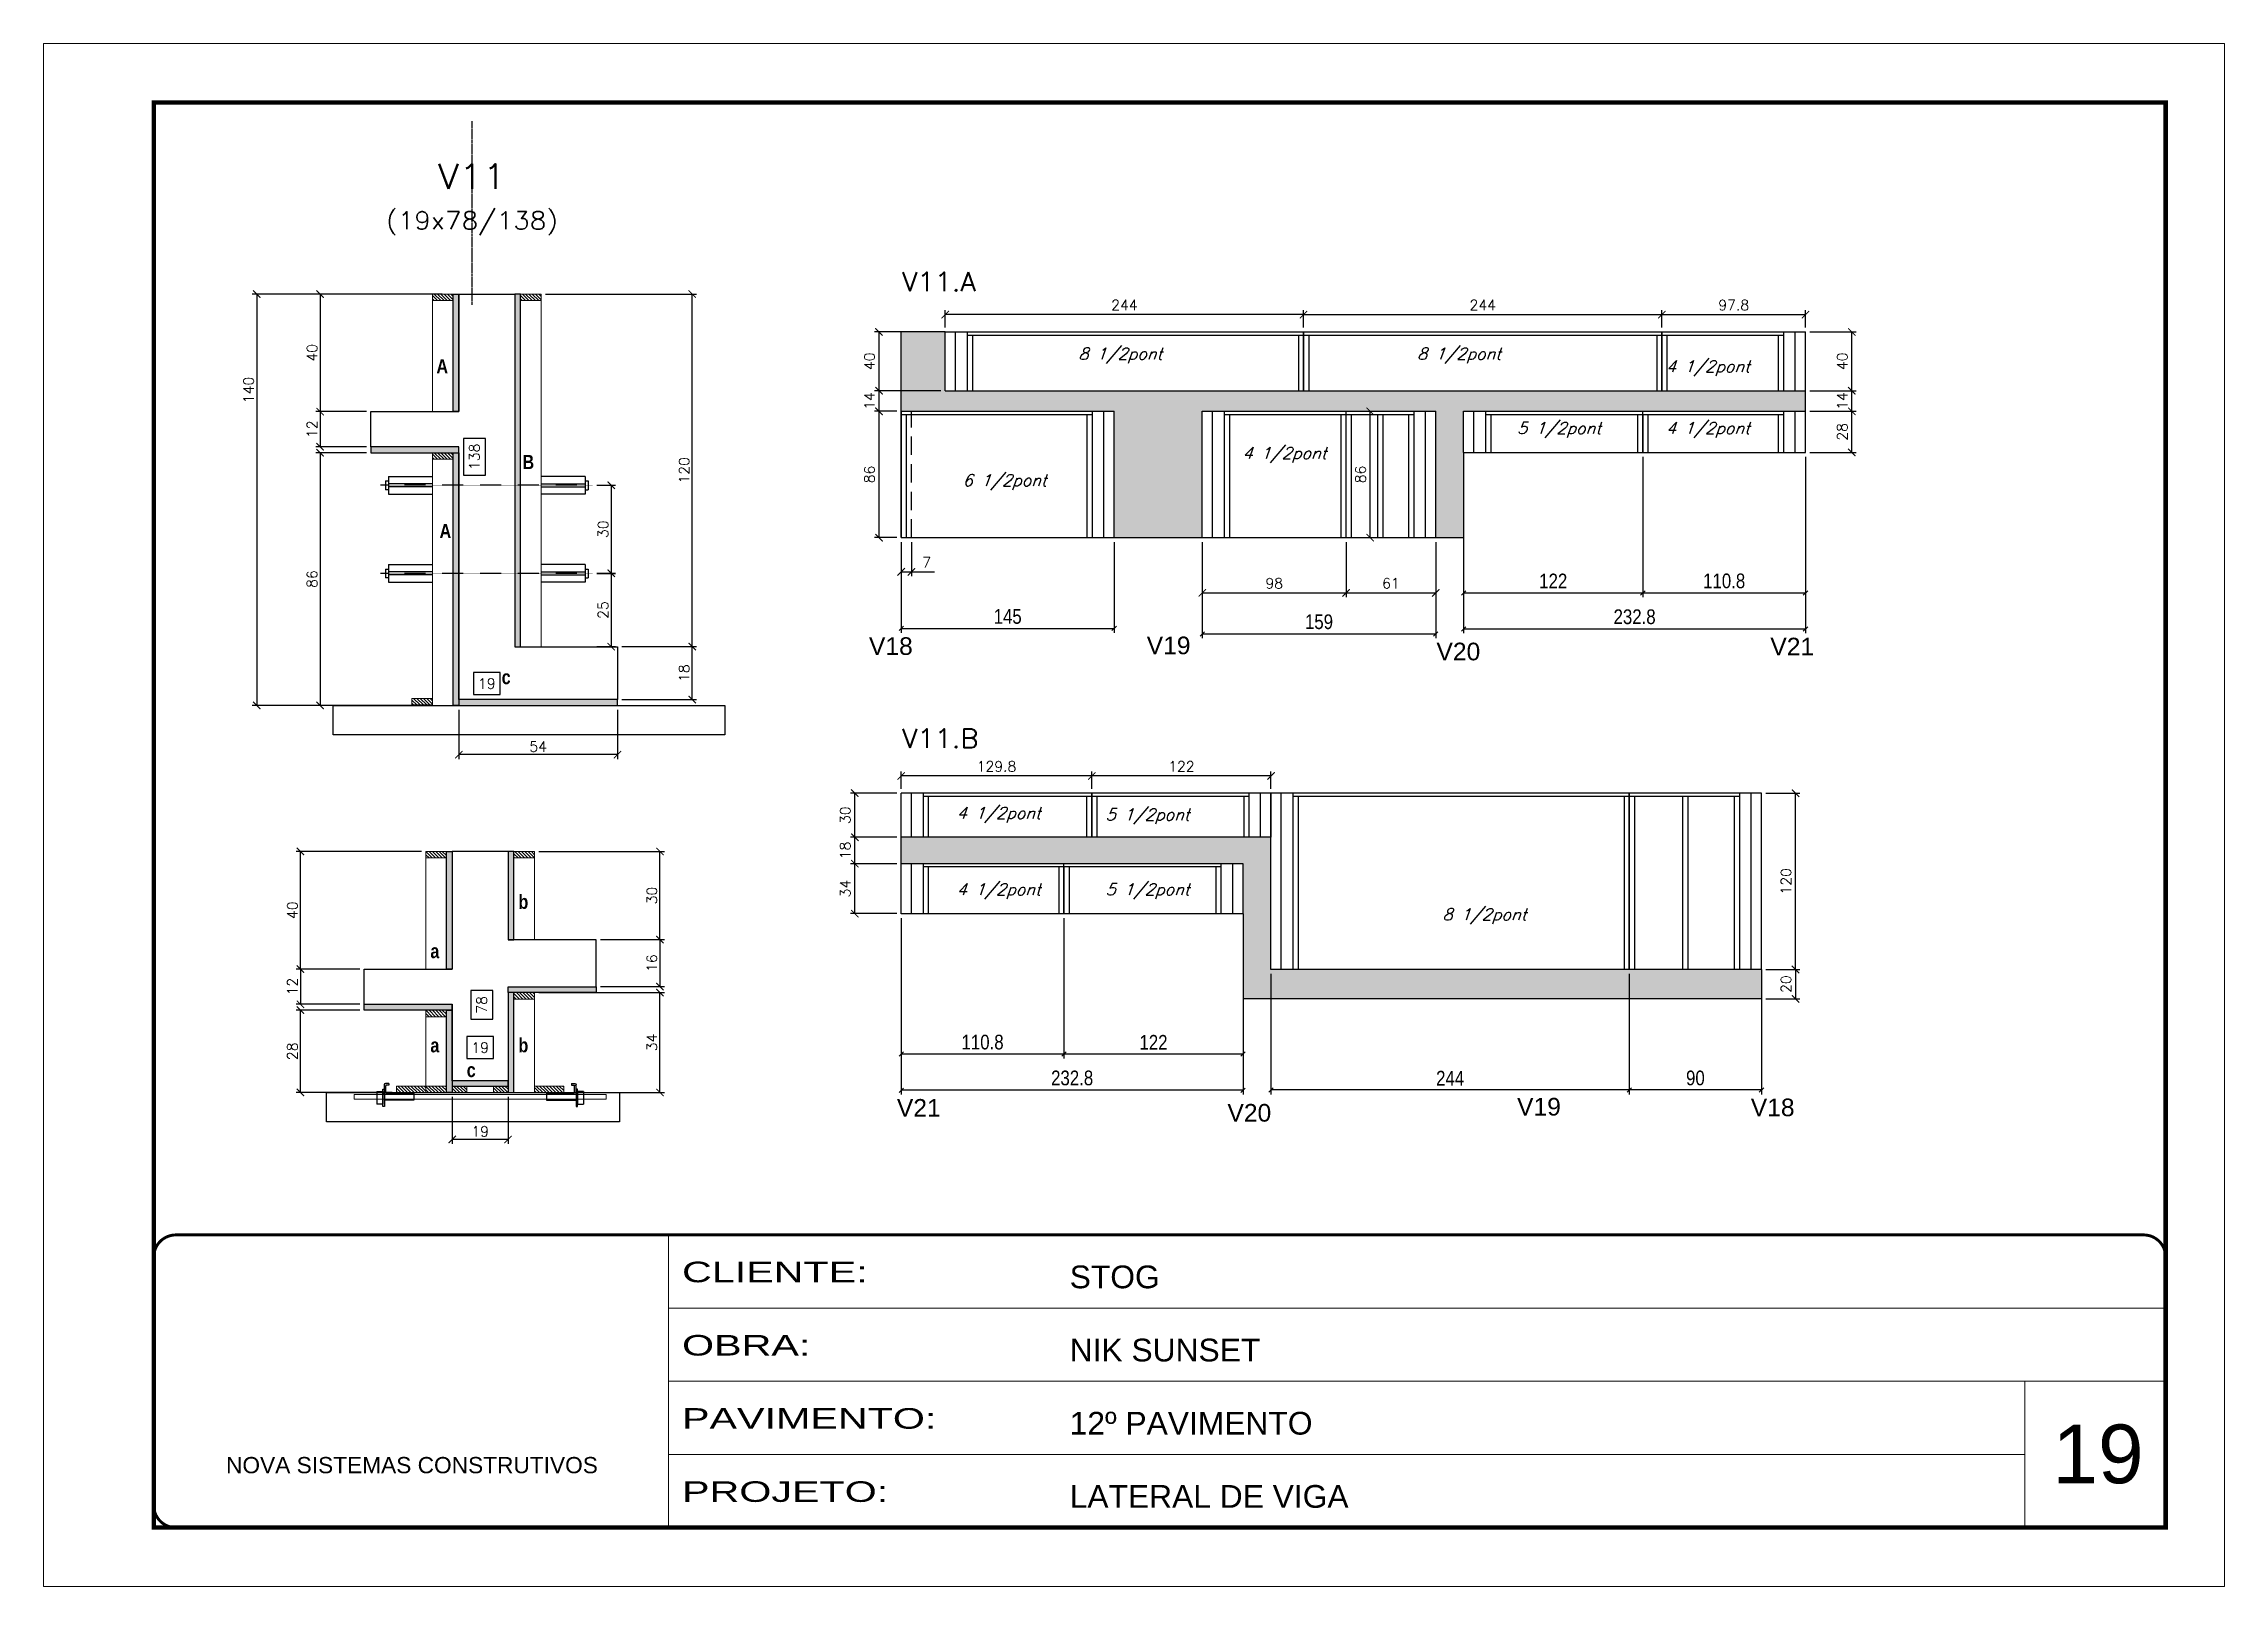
# Model space of a CAD drawing. Extents: x -10448 to -1189, y -11772 to 17235.
# Drawn here: x -7265 to -5780, y 11200 to 12250 of the extents above; entities that cross this region are included whole.
import ezdxf
from ezdxf.enums import TextEntityAlignment as Align

# ---------------------------------------------------------------- set-up
doc = ezdxf.new("R2010")
doc.units = 0
for name, pattern in [('CONTINUO', [0]), ('DASHED', [0.75, 0.5, -0.25]), ('HIDDEN', [0.375, 0.25, -0.125])]:
    doc.linetypes.add(name, pattern=pattern)
for name, color, linetype in [('5', 5, 'Continuous'), ('barrote', 251, 'Continuous'), ('COTA', 241, 'Continuous'), ('Cota Seção (2x)', 4, 'Continuous'), ('detalhes', 4, 'Continuous'), ('Painéis', 200, 'Continuous'), ('presilha', 1, 'Continuous'), ('SARR_2.2x7', 40, 'Continuous'), ('SARR_3.5x7', 81, 'Continuous'), ('TENSOR', 3, 'Continuous'), ('texto', 7, 'Continuous'), ('Texto de Titulo', 7, 'Continuous'), ('Texto Qtd Sarr', 242, 'Continuous')]:
    doc.layers.add(name, color=color, linetype=linetype)
for name, color, linetype, lineweight in [('CARIMBO', 255, 'Continuous', 9), ('CONCRETO', 251, 'Continuous', 25), ('Folhas', 255, 'Continuous', 9), ('Hachura', 251, 'Continuous', 9), ('Madeira', 126, 'Continuous', 18), ('SARRAFO DE PRESSAO', 251, 'DASHED', 9), ('SCO-___-LAJ', 2, 'Continuous', 0), ('Texto Seção', 7, 'Continuous', 15)]:
    doc.layers.add(name, color=color, linetype=linetype, lineweight=lineweight)
doc.styles.add('ARIAL', font='arial.ttf')
doc.styles.add('COTA TECNICA', font='techl___.ttf', dxfattribs={"height": 10})
doc.styles.add('REGUA-120', font='ROMANS.shx', dxfattribs={"height": 15})
doc.styles.add('Romans', font='romans.shx')
doc.styles.get("Standard").update_dxf_attribs({"font": 'arial.ttf'})
doc.styles.add('TECNICA', font='techb___.ttf', dxfattribs={"height": 10})
doc.styles.add('Tecnologia', font='')
doc.styles.get('Tecnologia').set_extended_font_data('Forgotten Futurist')
doc.dimstyles.new('Cota Paínel', dxfattribs={"dimtxt": 7, "dimasz": 5, "dimexe": 3, "dimexo": 3, "dimgap": 3, "dimtad": 1, "dimdec": 1, "dimzin": 12, "dimdsep": 46, "dimtxsty": 'Romans', "dimblk": 'ARCHTICK', "dimcen": 0, "dimclrd": 4, "dimclre": 4, "dimclrt": 1, "dimadec": 1, "dimazin": 3, "dimtfac": 1, "dimtdec": 1, "dimtmove": 0, "dimatfit": 3, "dimldrblk": 'OBLIQUE', "dimfxl": 1, "dimtolj": 1, "dimtzin": 12, "dimarcsym": 0})
doc.dimstyles.new('Cota Seção (2x)', dxfattribs={"dimtxt": 7, "dimasz": 5, "dimexe": 3, "dimexo": 3, "dimgap": 2, "dimtad": 3, "dimdec": 1, "dimlfac": 0.5, "dimzin": 12, "dimdsep": 46, "dimtxsty": 'Romans', "dimblk": 'ARCHTICK', "dimcen": 0, "dimclrd": 4, "dimclre": 4, "dimclrt": 1, "dimadec": 1, "dimazin": 3, "dimtfac": 1, "dimtdec": 1, "dimtmove": 0, "dimatfit": 3, "dimldrblk": 'OBLIQUE', "dimfxl": 1, "dimtolj": 1, "dimtzin": 12, "dimarcsym": 0})
doc.dimstyles.new('Cota Seção interna', dxfattribs={"dimtxt": 7, "dimasz": 6, "dimexe": 0.18, "dimexo": 2, "dimgap": -4, "dimtad": 3, "dimdec": 1, "dimlfac": 0.5, "dimzin": 12, "dimdsep": 46, "dimtxsty": 'Romans', "dimblk": 'ARCHTICK', "dimcen": 0.09, "dimse1": 1, "dimse2": 1, "dimsd1": 1, "dimsd2": 1, "dimclrd": 180, "dimclre": 5, "dimclrt": 1, "dimadec": 0, "dimazin": 3, "dimtfac": 1, "dimtdec": 1, "dimtofl": 0, "dimtmove": 0, "dimatfit": 3, "dimldrblk": 'ARCHTICK', "dimfxl": 1, "dimtolj": 1, "dimtzin": 0, "dimarcsym": 0})
doc.dimstyles.new('PAINEL', dxfattribs={"dimtxt": 10, "dimasz": 3, "dimexe": 3, "dimexo": 3, "dimgap": 3, "dimtad": 1, "dimdec": 1, "dimzin": 12, "dimdsep": 46, "dimtxsty": 'COTA TECNICA', "dimblk1": 'OBLIQUE', "dimblk2": 'OBLIQUE', "dimsah": 1, "dimcen": 0.9, "dimclrd": 4, "dimclre": 4, "dimclrt": 240, "dimadec": 1, "dimazin": 3, "dimtfac": 1, "dimtdec": 1, "dimtmove": 0, "dimatfit": 3, "dimfxl": 1, "dimtolj": 1, "dimtzin": 12, "dimarcsym": 0})
pattern_1 = [(315, (15587.8164, 3306.4252), (1.12253202, 1.12253202), [])]
pattern_2 = [(135, (-30237.424, 20003.3127), (-1.12253202, -1.12253202), [])]

msp = doc.modelspace()

# ---------------------------------------------------------------- texts
at = {"layer": '5', "linetype": 'Continuous'}
for s, rotation, p in [('V18', 0.00004, (-6702.76, 11833.88)), ('V19', 359.99996, (-6513.62, 11834.35)), ('V20', 0.00004, (-6316.32, 11830.2)), ('V21', 0.00004, (-6088.96, 11833.57)), ('V21', 359.99996, (-6683.74, 11519.6)), ('V20', 359.99996, (-6458.66, 11516.24)), ('V19', 0.00004, (-6261.43, 11520.39)), ('V18', 359.99996, (-6102.28, 11519.92))]:
    msp.add_text(s, height=12, rotation=rotation, dxfattribs=at).set_placement(p)
at = {"layer": 'CARIMBO', "style": 'ARIAL'}
msp.add_text('19', height=40, dxfattribs=at).set_placement((-5896.92, 11270.07))
at = {"layer": 'detalhes', "style": 'TECNICA'}
for s, p in [('A', (-6997.31, 12025.53)), ('B', (-6938.69, 11960.37)), ('A', (-6995.18, 11913.48)), ('c', (-6952.87, 11813.95))]:
    msp.add_text(s, height=9.6, rotation=360, dxfattribs=at).set_placement(p)
for s, p in [('b', (-6941.46, 11661.06)), ('a', (-7001.42, 11627.49)), ('a', (-7001.42, 11563.39)), ('b', (-6941.46, 11563.41)), ('c', (-6976.68, 11546.56))]:
    msp.add_text(s, height=9.6, dxfattribs=at).set_placement(p)
at = {"layer": 'texto', "color": 2, "char_height": 8, "attachment_point": 5, "style": 'Romans'}
for s, insert in [('{\\Q19;\\C256;8 1/2pont}', (-6531.61, 12037.55)), ('{\\Q19;\\C256;8 1/2pont}', (-6300.95, 12037.55)), ('{\\Q19;\\C256;4 1/2pont}', (-6131.51, 12028.93)), ('{\\Q19;\\C256;5 1/2pont}', (-6232.84, 11986.93)), ('{\\Q19;\\C256;4 1/2pont}', (-6131.51, 11986.93)), ('{\\Q19;\\C256;4 1/2pont}', (-6419.8, 11969.93)), ('{\\Q19;\\C256;6 1/2pont}', (-6610.35, 11951.44)), ('{\\Q19;\\C256;4 1/2pont}', (-6614.38, 11724.97)), ('{\\Q19;\\C256;5 1/2pont}', (-6513.04, 11723.92)), ('{\\Q19;\\C256;4 1/2pont}', (-6614.38, 11672.97)), ('{\\Q19;\\C256;5 1/2pont}', (-6513.04, 11672.97)), ('{\\Q19;\\C256;8 1/2pont}', (-6283.64, 11655.97))]:
    msp.add_mtext(s, dxfattribs=dict(at, insert=insert))
at = {"layer": 'Texto Seção', "style": 'REGUA-120', "width": 1.05}
for s, p in [('V11.A', (-6680.28, 12081.36)), ('V11.B', (-6680.28, 11770.54))]:
    msp.add_text(s, height=13, dxfattribs=at).set_placement(p)

# ---------------------------------------------------------------- blocks, each defined once
blk = doc.blocks.new('9999999999')
at = {"color": 30, "linetype": 'CONTINUO'}
for p, q in [((98564.6, 34230.2), (98564.6, 34429.4)), ((98564.6, 34379.6), (99584, 34379.6)), ((98564.6, 34329.8), (99488, 34329.8)), ((99584, 34329.8), (99488, 34329.8)), ((99488, 34329.8), (99488, 34230.2)), ((98564.6, 34280), (99488, 34280))]:
    blk.add_line(p, q, dxfattribs=at)
at = {"color": 30, "linetype": 'CONTINUO', "const_width": 2}
blk.add_lwpolyline([(99584, 34230.2), (99584, 34414.4, 0.414214), (99569, 34429.4), (98229, 34429.4, 0.414214), (98214, 34414.4), (98214, 34245.2, 0.414214), (98229, 34230.2), (99584, 34230.2)], format="xyb", dxfattribs=at)
at = {"layer": 'Folhas'}
blk.add_lwpolyline([(98139, 34190.2), (99624, 34190.2), (99624, 35240.2), (98139, 35240.2)], close=True, dxfattribs=at)
at = {"layer": 'Folhas', "color": 30, "const_width": 3}
blk.add_lwpolyline([(98214, 34230.2), (99584, 34230.2), (99584, 35200.2), (98214, 35200.2)], close=True, dxfattribs=at)
at = {"color": 7, "linetype": 'Continuous', "ltscale": 5, "style": 'ARIAL'}
for s, height, p in [('STOG', 15.48, (98837.7, 34393.1)), ('NIK SUNSET', 15.48, (98837.7, 34343.3)), ('12º PAVIMENTO', 15.483, (98837.7, 34293.5)), ('NOVA SISTEMAS CONSTRUTIVOS', 11.059, (98263.2, 34267.2)), ('LATERAL DE VIGA', 15.483, (98837.7, 34243.7))]:
    blk.add_text(s, height=height, dxfattribs=at).set_placement(p)
at = {"layer": 'Folhas', "color": 7, "style": 'Tecnologia', "width": 1.5}
for s, p in [('CLIENTE:', (98573.7, 34397.2)), ('OBRA:', (98573.7, 34347.3)), ('PAVIMENTO:', (98573.7, 34297.5)), ('PROJETO:', (98573.7, 34247.7))]:
    blk.add_text(s, height=14, dxfattribs=at).set_placement(p)
blk = doc.blocks.new('_ArchTick')
at = {"color": 0, "linetype": 'ByBlock', "const_width": 0.15}
blk.add_lwpolyline([(-0.5, -0.5), (0.5, 0.5)], dxfattribs=at)
blk = doc.blocks.new('*D405')
at = {"layer": 'COTA', "color": 4, "lineweight": -2, "transparency": 16777216}
for p, q in [((-6993.4, 12079.5), (-7079.5, 12079.5)), ((-7076.5, 12079.5), (-7076.5, 11999.5)), ((-7045, 11999.5), (-7079.5, 11999.5))]:
    blk.add_line(p, q, dxfattribs=at)
at = {"layer": 'Defpoints', "color": 0, "transparency": 16777216}
for p in [(-6990.4, 12079.5), (-7076.5, 11999.5), (-7042, 11999.5)]:
    blk.add_point(p, dxfattribs=at)
at = {"layer": 'COTA', "color": 4, "lineweight": -2, "transparency": 16777216, "xscale": 5, "yscale": 5, "zscale": 5}
for p, rotation in [((-7076.5, 12079.5), 90), ((-7076.5, 11999.5), 270)]:
    blk.add_blockref('_ArchTick', p, dxfattribs=dict(at, rotation=rotation))
at = {"layer": 'COTA', "color": 1, "transparency": 16777216, "insert": (-7082, 12039.5), "char_height": 7, "attachment_point": 5, "rotation": 90, "style": 'Romans'}
blk.add_mtext('\\A1;40', dxfattribs=at)
blk = doc.blocks.new('_Oblique')
at = {"color": 0, "linetype": 'ByBlock', "lineweight": -2}
blk.add_line((-0.5, -0.5), (0.5, 0.5), dxfattribs=at)
blk = doc.blocks.new('*D408')
at = {"layer": 'COTA', "color": 4, "lineweight": -2, "transparency": 16777216}
for p, q in [((-6888, 11889.4), (-6875.3, 11889.4)), ((-6878.3, 11889.4), (-6878.3, 11839.5)), ((-6888, 11839.5), (-6875.3, 11839.5))]:
    blk.add_line(p, q, dxfattribs=at)
at = {"layer": 'Defpoints', "color": 0, "transparency": 16777216}
for p in [(-6891, 11889.4), (-6891, 11839.5), (-6878.3, 11839.5)]:
    blk.add_point(p, dxfattribs=at)
at = {"layer": 'COTA', "color": 4, "lineweight": -2, "transparency": 16777216, "xscale": 5, "yscale": 5, "zscale": 5}
for p, rotation in [((-6878.3, 11889.4), 90), ((-6878.3, 11839.5), 270)]:
    blk.add_blockref('_ArchTick', p, dxfattribs=dict(at, rotation=rotation))
at = {"layer": 'COTA', "color": 1, "transparency": 16777216, "insert": (-6883.8, 11864.4), "char_height": 7, "attachment_point": 5, "rotation": 90, "style": 'Romans'}
blk.add_mtext('\\A1;25', dxfattribs=at)
blk = doc.blocks.new('*D409')
at = {"layer": 'COTA', "color": 4, "lineweight": -2, "transparency": 16777216}
for p, q in [((-7045, 11999.5), (-7079.5, 11999.5)), ((-7076.5, 11999.5), (-7076.5, 11975.5)), ((-7045, 11975.5), (-7079.5, 11975.5))]:
    blk.add_line(p, q, dxfattribs=at)
at = {"layer": 'Defpoints', "color": 0, "transparency": 16777216}
for p in [(-7042, 11999.5), (-7076.5, 11975.5), (-7042, 11975.5)]:
    blk.add_point(p, dxfattribs=at)
at = {"layer": 'COTA', "color": 4, "lineweight": -2, "transparency": 16777216, "xscale": 5, "yscale": 5, "zscale": 5}
for p, rotation in [((-7076.5, 11999.5), 90), ((-7076.5, 11975.5), 270)]:
    blk.add_blockref('_ArchTick', p, dxfattribs=dict(at, rotation=rotation))
at = {"layer": 'COTA', "color": 1, "transparency": 16777216, "insert": (-7082, 11987.5), "char_height": 7, "attachment_point": 5, "rotation": 90, "style": 'Romans'}
blk.add_mtext('\\A1;12', dxfattribs=at)
blk = doc.blocks.new('*D410')
at = {"layer": 'COTA', "color": 4, "lineweight": -2, "transparency": 16777216}
for p, q in [((-7045, 11971.5), (-7079.5, 11971.5)), ((-7076.5, 11971.5), (-7076.5, 11799.5)), ((-7003, 11799.5), (-7079.5, 11799.5))]:
    blk.add_line(p, q, dxfattribs=at)
at = {"layer": 'Defpoints', "color": 0, "transparency": 16777216}
for p in [(-7042, 11971.5), (-7076.5, 11799.5), (-7000, 11799.5)]:
    blk.add_point(p, dxfattribs=at)
at = {"layer": 'COTA', "color": 4, "lineweight": -2, "transparency": 16777216, "xscale": 5, "yscale": 5, "zscale": 5}
for p, rotation in [((-7076.5, 11971.5), 90), ((-7076.5, 11799.5), 270)]:
    blk.add_blockref('_ArchTick', p, dxfattribs=dict(at, rotation=rotation))
at = {"layer": 'COTA', "color": 1, "transparency": 16777216, "insert": (-7082, 11885.5), "char_height": 7, "attachment_point": 5, "rotation": 90, "style": 'Romans'}
blk.add_mtext('\\A1;86', dxfattribs=at)
blk = doc.blocks.new('*D411')
at = {"layer": 'COTA', "color": 4, "lineweight": -2, "transparency": 16777216}
for p, q in [((-6993.4, 12079.5), (-7122.7, 12079.5)), ((-7119.7, 12079.5), (-7119.7, 11799.5)), ((-7003, 11799.5), (-7122.7, 11799.5))]:
    blk.add_line(p, q, dxfattribs=at)
at = {"layer": 'Defpoints', "color": 0, "transparency": 16777216}
for p in [(-6990.4, 12079.5), (-7119.7, 11799.5), (-7000, 11799.5)]:
    blk.add_point(p, dxfattribs=at)
at = {"layer": 'COTA', "color": 4, "lineweight": -2, "transparency": 16777216, "xscale": 5, "yscale": 5, "zscale": 5}
for p, rotation in [((-7119.7, 12079.5), 90), ((-7119.7, 11799.5), 270)]:
    blk.add_blockref('_ArchTick', p, dxfattribs=dict(at, rotation=rotation))
at = {"layer": 'COTA', "color": 1, "transparency": 16777216, "insert": (-7125.2, 12014.2), "char_height": 7, "attachment_point": 5, "rotation": 90, "style": 'Romans'}
blk.add_mtext('\\A1;140', dxfattribs=at)
blk = doc.blocks.new('*D412')
at = {"layer": 'Cota Seção (2x)', "color": 180, "lineweight": -2, "transparency": 16777216}
for p, q in [((-6963.9, 11981.2), (-6978.9, 11981.2)), ((-6978.9, 11981.2), (-6978.9, 11956.2)), ((-6963.9, 11956.2), (-6963.9, 11981.2)), ((-6978.9, 11956.2), (-6963.9, 11956.2))]:
    blk.add_line(p, q, dxfattribs=at)
at = {"layer": 'Defpoints', "color": 0, "transparency": 16777216}
for p in [(-6982, 12079.5), (-6982, 11803.5), (-6959.9, 11803.5)]:
    blk.add_point(p, dxfattribs=at)
at = {"layer": 'Cota Seção (2x)', "color": 1, "transparency": 16777216, "insert": (-6971.4, 11968.7), "char_height": 7, "attachment_point": 5, "rotation": 90, "style": 'Romans'}
blk.add_mtext('\\A1;138', dxfattribs=at)
blk = doc.blocks.new('*D413')
at = {"layer": 'COTA', "color": 4, "lineweight": -2, "transparency": 16777216}
for p, q in [((-6982, 11796.5), (-6982, 11763)), ((-6874, 11796.5), (-6874, 11763)), ((-6874, 11766), (-6982, 11766))]:
    blk.add_line(p, q, dxfattribs=at)
at = {"layer": 'Defpoints', "color": 0, "transparency": 16777216}
for p in [(-6982, 11799.5), (-6874, 11799.5), (-6982, 11766)]:
    blk.add_point(p, dxfattribs=at)
at = {"layer": 'COTA', "color": 4, "lineweight": -2, "transparency": 16777216, "xscale": 5, "yscale": 5, "zscale": 5}
for p, rotation in [((-6982, 11766), 179.9999999998372), ((-6874, 11766), 359.9999999998371)]:
    blk.add_blockref('_ArchTick', p, dxfattribs=dict(at, rotation=rotation))
at = {"layer": 'COTA', "color": 1, "transparency": 16777216, "insert": (-6928, 11771.5), "char_height": 7, "attachment_point": 5, "style": 'Romans'}
blk.add_mtext('\\A1;54', dxfattribs=at)
blk = doc.blocks.new('*D414')
at = {"layer": 'Cota Seção (2x)', "color": 180, "lineweight": -2, "transparency": 16777216}
for p, q in [((-6954, 11821.9), (-6972, 11821.9)), ((-6972, 11821.9), (-6972, 11806.9)), ((-6954, 11806.9), (-6954, 11821.9)), ((-6972, 11806.9), (-6954, 11806.9))]:
    blk.add_line(p, q, dxfattribs=at)
at = {"layer": 'Defpoints', "color": 0, "transparency": 16777216}
for p in [(-6982, 12079.5), (-6944, 12079.5), (-6982, 11802.9)]:
    blk.add_point(p, dxfattribs=at)
at = {"layer": 'Cota Seção (2x)', "color": 1, "transparency": 16777216, "insert": (-6963, 11814.4), "char_height": 7, "attachment_point": 5, "style": 'Romans'}
blk.add_mtext('\\A1;19', dxfattribs=at)
blk = doc.blocks.new('*D406')
at = {"layer": 'COTA', "color": 4, "lineweight": -2, "transparency": 16777216}
for p, q in [((-6871, 11839.5), (-6820.1, 11839.5)), ((-6823.1, 11803.5), (-6823.1, 11839.5)), ((-6871, 11803.5), (-6820.1, 11803.5))]:
    blk.add_line(p, q, dxfattribs=at)
at = {"layer": 'Defpoints', "color": 0, "transparency": 16777216}
for p in [(-6874, 11839.5), (-6823.1, 11839.5), (-6874, 11803.5)]:
    blk.add_point(p, dxfattribs=at)
at = {"layer": 'COTA', "color": 4, "lineweight": -2, "transparency": 16777216, "xscale": 5, "yscale": 5, "zscale": 5}
for p, rotation in [((-6823.1, 11839.5), 90), ((-6823.1, 11803.5), 270)]:
    blk.add_blockref('_ArchTick', p, dxfattribs=dict(at, rotation=rotation))
at = {"layer": 'COTA', "color": 1, "transparency": 16777216, "insert": (-6828.6, 11821.5), "char_height": 7, "attachment_point": 5, "rotation": 90, "style": 'Romans'}
blk.add_mtext('\\A1;18', dxfattribs=at)
blk = doc.blocks.new('*D407')
at = {"layer": 'COTA', "color": 4, "lineweight": -2, "transparency": 16777216}
for p, q in [((-6923, 12079.5), (-6820.1, 12079.5)), ((-6823.1, 11839.5), (-6823.1, 12079.5)), ((-6871, 11839.5), (-6820.1, 11839.5))]:
    blk.add_line(p, q, dxfattribs=at)
at = {"layer": 'Defpoints', "color": 0, "transparency": 16777216}
for p in [(-6926, 12079.5), (-6823.1, 12079.5), (-6874, 11839.5)]:
    blk.add_point(p, dxfattribs=at)
at = {"layer": 'COTA', "color": 4, "lineweight": -2, "transparency": 16777216, "xscale": 5, "yscale": 5, "zscale": 5}
for p, rotation in [((-6823.1, 12079.5), 90), ((-6823.1, 11839.5), 270)]:
    blk.add_blockref('_ArchTick', p, dxfattribs=dict(at, rotation=rotation))
at = {"layer": 'COTA', "color": 1, "transparency": 16777216, "insert": (-6828.6, 11959.5), "char_height": 7, "attachment_point": 5, "rotation": 90, "style": 'Romans'}
blk.add_mtext('\\A1;120', dxfattribs=at)
blk = doc.blocks.new('titulo1')
at = {"layer": 'Defpoints', "color": 252, "linetype": 'HIDDEN', "ltscale": 2}
blk.add_line((0, 0), (0, 125), dxfattribs=at)
at = {"layer": 'Defpoints', "style": 'Romans', "oblique": 15}
blk.add_attdef('FOLHA', text='', height=10, dxfattribs=at).set_placement((0, 15.6), align=Align.MIDDLE_CENTER)
at = {"layer": 'Texto Qtd Sarr', "color": 3, "style": 'Romans', "oblique": 15}
for tag, height, p in [('TITULO', 17, (0, 71.4)), ('SEÇÃO', 12, (0, 41.5))]:
    blk.add_attdef(tag, text='', height=height, dxfattribs=at).set_placement(p, align=Align.MIDDLE_CENTER)
blk = doc.blocks.new('*D415')
at = {"layer": 'COTA', "color": 4, "lineweight": -2, "transparency": 16777216}
for p, q in [((-6888, 11949.4), (-6875.3, 11949.4)), ((-6878.3, 11949.4), (-6878.3, 11889.5)), ((-6888, 11889.5), (-6875.3, 11889.5))]:
    blk.add_line(p, q, dxfattribs=at)
at = {"layer": 'Defpoints', "color": 0, "transparency": 16777216}
for p in [(-6891, 11949.4), (-6891, 11889.5), (-6878.3, 11889.5)]:
    blk.add_point(p, dxfattribs=at)
at = {"layer": 'COTA', "color": 4, "lineweight": -2, "transparency": 16777216, "xscale": 5, "yscale": 5, "zscale": 5}
for p, rotation in [((-6878.3, 11949.4), 90), ((-6878.3, 11889.5), 270)]:
    blk.add_blockref('_ArchTick', p, dxfattribs=dict(at, rotation=rotation))
at = {"layer": 'COTA', "color": 1, "transparency": 16777216, "insert": (-6883.8, 11919.4), "char_height": 7, "attachment_point": 5, "rotation": 90, "style": 'Romans'}
blk.add_mtext('\\A1;30', dxfattribs=at)
blk = doc.blocks.new('*D416')
at = {"layer": 'COTA', "color": 4, "lineweight": -2, "transparency": 16777216}
for p, q in [((-6927.5, 11604.1), (-6842.1, 11604.1)), ((-6845.1, 11536.1), (-6845.1, 11604.1)), ((-6907.5, 11536.1), (-6842.1, 11536.1))]:
    blk.add_line(p, q, dxfattribs=at)
at = {"layer": 'Defpoints', "color": 0, "transparency": 16777216}
for p in [(-6930.5, 11604.1), (-6845.1, 11604.1), (-6910.5, 11536.1)]:
    blk.add_point(p, dxfattribs=at)
at = {"layer": 'COTA', "color": 4, "lineweight": -2, "transparency": 16777216, "xscale": 5, "yscale": 5, "zscale": 5}
for p, rotation in [((-6845.1, 11604.1), 90), ((-6845.1, 11536.1), 270)]:
    blk.add_blockref('_ArchTick', p, dxfattribs=dict(at, rotation=rotation))
at = {"layer": 'COTA', "color": 1, "transparency": 16777216, "insert": (-6850.6, 11570.1), "char_height": 7, "attachment_point": 5, "rotation": 90, "style": 'Romans'}
blk.add_mtext('\\A1;34', dxfattribs=at)
blk = doc.blocks.new('*D417')
at = {"layer": 'Cota Seção (2x)', "color": 180, "lineweight": -2, "transparency": 16777216}
for p, q in [((-6958.9, 11605.4), (-6973.9, 11605.4)), ((-6973.9, 11605.4), (-6973.9, 11586)), ((-6958.9, 11586), (-6958.9, 11605.4)), ((-6973.9, 11586), (-6958.9, 11586))]:
    blk.add_line(p, q, dxfattribs=at)
at = {"layer": 'Defpoints', "color": 0, "transparency": 16777216}
for p in [(-6986.5, 11700.1), (-6954.9, 11700.1), (-6986.8, 11544.1)]:
    blk.add_point(p, dxfattribs=at)
at = {"layer": 'Cota Seção (2x)', "color": 1, "transparency": 16777216, "insert": (-6966.4, 11595.7), "char_height": 7, "attachment_point": 5, "rotation": 90, "style": 'Romans'}
blk.add_mtext('\\A1;78', dxfattribs=at)
blk = doc.blocks.new('PRESILHA METÁLICA 1')
at = {"layer": 'presilha'}
for p, q in [((0, 13), (6, 13)), ((0, 13), (0, 0)), ((6, 0), (0, 0)), ((6, 15.5), (7.5, 15.5)), ((6, -2.5), (6, 15.5)), ((6, 13), (6, 0)), ((7.5, 10.6), (7.5, 19.9)), ((7.5, 15.5), (7.5, -2.5)), ((37.5, 4.1), (7.5, 4.1)), ((12, 21), (8.6, 21)), ((9, 11.6), (9, 18.9)), ((12, 19.5), (9.6, 19.5)), ((37.5, 11), (9.6, 11)), ((12, 21), (12, 19.5)), ((37.5, 11), (37.5, 4.1)), ((7.5, -2.5), (6, -2.5))]:
    blk.add_line(p, q, dxfattribs=at)
for centre, radius, start, end in [((8.6, 19.9), 1.14, 90, 180), ((9.6, 18.9), 0.57, 90, 180), ((9.6, 11.6), 0.57, 180, 270)]:
    blk.add_arc(centre, radius, start, end, dxfattribs=at)
blk = doc.blocks.new('*D418')
at = {"layer": 'COTA', "color": 4, "lineweight": -2, "transparency": 16777216}
for p, q in [((-6986.5, 11533.1), (-6986.5, 11501.1)), ((-6948.5, 11533.1), (-6948.5, 11501.1)), ((-6948.5, 11504.1), (-6986.5, 11504.1))]:
    blk.add_line(p, q, dxfattribs=at)
at = {"layer": 'Defpoints', "color": 0, "transparency": 16777216}
for p in [(-6986.5, 11536.1), (-6948.5, 11536.1), (-6986.5, 11504.1)]:
    blk.add_point(p, dxfattribs=at)
at = {"layer": 'COTA', "color": 4, "lineweight": -2, "transparency": 16777216, "xscale": 5, "yscale": 5, "zscale": 5, "rotation": 180}
blk.add_blockref('_ArchTick', (-6986.5, 11504.1), dxfattribs=at)
at = {"layer": 'COTA', "color": 4, "lineweight": -2, "transparency": 16777216, "xscale": 5, "yscale": 5, "zscale": 5}
blk.add_blockref('_ArchTick', (-6948.5, 11504.1), dxfattribs=at)
at = {"layer": 'COTA', "color": 1, "transparency": 16777216, "insert": (-6967.5, 11509.6), "char_height": 7, "attachment_point": 5, "style": 'Romans'}
blk.add_mtext('\\A1;19', dxfattribs=at)
blk = doc.blocks.new('*D419')
at = {"layer": 'COTA', "color": 4, "lineweight": -2, "transparency": 16777216}
for p, q in [((-7049.5, 11620.1), (-7092.9, 11620.1)), ((-7089.9, 11620.1), (-7089.9, 11596.1)), ((-7049.5, 11596.1), (-7092.9, 11596.1))]:
    blk.add_line(p, q, dxfattribs=at)
at = {"layer": 'Defpoints', "color": 0, "transparency": 16777216}
for p in [(-7046.5, 11620.1), (-7089.9, 11596.1), (-7046.5, 11596.1)]:
    blk.add_point(p, dxfattribs=at)
at = {"layer": 'COTA', "color": 4, "lineweight": -2, "transparency": 16777216, "xscale": 5, "yscale": 5, "zscale": 5}
for p, rotation in [((-7089.9, 11620.1), 90), ((-7089.9, 11596.1), 270)]:
    blk.add_blockref('_ArchTick', p, dxfattribs=dict(at, rotation=rotation))
at = {"layer": 'COTA', "color": 1, "transparency": 16777216, "insert": (-7095.4, 11608.1), "char_height": 7, "attachment_point": 5, "rotation": 90, "style": 'Romans'}
blk.add_mtext('\\A1;12', dxfattribs=at)
blk = doc.blocks.new('*D420')
at = {"layer": 'COTA', "color": 4, "lineweight": -2, "transparency": 16777216}
for p, q in [((-7049.5, 11592.1), (-7092.9, 11592.1)), ((-7089.9, 11536.1), (-7089.9, 11592.1)), ((-7027.5, 11536.1), (-7092.9, 11536.1))]:
    blk.add_line(p, q, dxfattribs=at)
at = {"layer": 'Defpoints', "color": 0, "transparency": 16777216}
for p in [(-7089.9, 11592.1), (-7046.5, 11592.1), (-7024.5, 11536.1)]:
    blk.add_point(p, dxfattribs=at)
at = {"layer": 'COTA', "color": 4, "lineweight": -2, "transparency": 16777216, "xscale": 5, "yscale": 5, "zscale": 5}
for p, rotation in [((-7089.9, 11592.1), 90), ((-7089.9, 11536.1), 270)]:
    blk.add_blockref('_ArchTick', p, dxfattribs=dict(at, rotation=rotation))
at = {"layer": 'COTA', "color": 1, "transparency": 16777216, "insert": (-7095.4, 11564.1), "char_height": 7, "attachment_point": 5, "rotation": 90, "style": 'Romans'}
blk.add_mtext('\\A1;28', dxfattribs=at)
blk = doc.blocks.new('*D423')
at = {"layer": 'COTA', "color": 4, "lineweight": -2, "transparency": 16777216}
for p, q in [((-6927.5, 11700.1), (-6842.1, 11700.1)), ((-6845.1, 11640.1), (-6845.1, 11700.1)), ((-6885.5, 11640.1), (-6842.1, 11640.1))]:
    blk.add_line(p, q, dxfattribs=at)
at = {"layer": 'Defpoints', "color": 0, "transparency": 16777216}
for p in [(-6930.5, 11700.1), (-6845.1, 11700.1), (-6888.5, 11640.1)]:
    blk.add_point(p, dxfattribs=at)
at = {"layer": 'COTA', "color": 4, "lineweight": -2, "transparency": 16777216, "xscale": 5, "yscale": 5, "zscale": 5}
for p, rotation in [((-6845.1, 11700.1), 90), ((-6845.1, 11640.1), 270)]:
    blk.add_blockref('_ArchTick', p, dxfattribs=dict(at, rotation=rotation))
at = {"layer": 'COTA', "color": 1, "transparency": 16777216, "insert": (-6850.6, 11670.1), "char_height": 7, "attachment_point": 5, "rotation": 90, "style": 'Romans'}
blk.add_mtext('\\A1;30', dxfattribs=at)
blk = doc.blocks.new('*D424')
at = {"layer": 'COTA', "color": 4, "lineweight": -2, "transparency": 16777216}
for p, q in [((-6885.5, 11640.1), (-6842.1, 11640.1)), ((-6845.1, 11640.1), (-6845.1, 11608.1)), ((-6885.5, 11608.1), (-6842.1, 11608.1))]:
    blk.add_line(p, q, dxfattribs=at)
at = {"layer": 'Defpoints', "color": 0, "transparency": 16777216}
for p in [(-6888.5, 11640.1), (-6888.5, 11608.1), (-6845.1, 11608.1)]:
    blk.add_point(p, dxfattribs=at)
at = {"layer": 'COTA', "color": 4, "lineweight": -2, "transparency": 16777216, "xscale": 5, "yscale": 5, "zscale": 5}
for p, rotation in [((-6845.1, 11640.1), 90), ((-6845.1, 11608.1), 270)]:
    blk.add_blockref('_ArchTick', p, dxfattribs=dict(at, rotation=rotation))
at = {"layer": 'COTA', "color": 1, "transparency": 16777216, "insert": (-6850.6, 11624.1), "char_height": 7, "attachment_point": 5, "rotation": 90, "style": 'Romans'}
blk.add_mtext('\\A1;16', dxfattribs=at)
blk = doc.blocks.new('*D421')
at = {"layer": 'COTA', "color": 4, "lineweight": -2, "transparency": 16777216}
for p, q in [((-7007.5, 11700.1), (-7092.9, 11700.1)), ((-7089.9, 11620.1), (-7089.9, 11700.1)), ((-7049.5, 11620.1), (-7092.9, 11620.1))]:
    blk.add_line(p, q, dxfattribs=at)
at = {"layer": 'Defpoints', "color": 0, "transparency": 16777216}
for p in [(-7089.9, 11700.1), (-7004.5, 11700.1), (-7046.5, 11620.1)]:
    blk.add_point(p, dxfattribs=at)
at = {"layer": 'COTA', "color": 4, "lineweight": -2, "transparency": 16777216, "xscale": 5, "yscale": 5, "zscale": 5}
for p, rotation in [((-7089.9, 11700.1), 90), ((-7089.9, 11620.1), 270)]:
    blk.add_blockref('_ArchTick', p, dxfattribs=dict(at, rotation=rotation))
at = {"layer": 'COTA', "color": 1, "transparency": 16777216, "insert": (-7095.4, 11660.1), "char_height": 7, "attachment_point": 5, "rotation": 90, "style": 'Romans'}
blk.add_mtext('\\A1;40', dxfattribs=at)
blk = doc.blocks.new('*D422')
at = {"layer": 'Cota Seção (2x)', "color": 180, "lineweight": -2, "transparency": 16777216}
for p, q in [((-6958.5, 11574.1), (-6976.5, 11574.1)), ((-6976.5, 11574.1), (-6976.5, 11559.1)), ((-6958.5, 11559.1), (-6958.5, 11574.1)), ((-6976.5, 11559.1), (-6958.5, 11559.1))]:
    blk.add_line(p, q, dxfattribs=at)
at = {"layer": 'Defpoints', "color": 0, "transparency": 16777216}
for p in [(-6986.5, 11555.1), (-6986.5, 11544.1), (-6948.5, 11544.1)]:
    blk.add_point(p, dxfattribs=at)
at = {"layer": 'Cota Seção (2x)', "color": 1, "transparency": 16777216, "insert": (-6967.5, 11566.6), "char_height": 7, "attachment_point": 5, "style": 'Romans'}
blk.add_mtext('\\A1;19', dxfattribs=at)
blk = doc.blocks.new('*D425')
at = {"layer": 'COTA', "color": 4, "linetype": 'ByBlock', "lineweight": -2, "transparency": 16777216}
for p, q in [((-6680.8, 11910.7), (-6680.8, 11848.9)), ((-6535.8, 11910.7), (-6535.8, 11848.9)), ((-6680.8, 11851.9), (-6535.8, 11851.9))]:
    blk.add_line(p, q, dxfattribs=at)
at = {"layer": 'Defpoints', "color": 0, "linetype": 'ByBlock', "transparency": 16777216}
for p in [(-6680.8, 11913.7), (-6535.8, 11913.7), (-6535.8, 11851.9)]:
    blk.add_point(p, dxfattribs=at)
at = {"layer": 'COTA', "color": 4, "linetype": 'ByBlock', "lineweight": -2, "transparency": 16777216, "xscale": 3, "yscale": 3, "zscale": 3, "rotation": 180}
blk.add_blockref('_Oblique', (-6680.8, 11851.9), dxfattribs=at)
at = {"layer": 'COTA', "color": 4, "linetype": 'ByBlock', "lineweight": -2, "transparency": 16777216, "xscale": 3, "yscale": 3, "zscale": 3}
blk.add_blockref('_Oblique', (-6535.8, 11851.9), dxfattribs=at)
at = {"layer": 'COTA', "color": 240, "linetype": 'ByBlock', "transparency": 16777216, "insert": (-6608.3, 11860), "char_height": 10, "attachment_point": 5, "style": 'COTA TECNICA'}
blk.add_mtext('\\A1;145', dxfattribs=at)
blk = doc.blocks.new('*D426')
at = {"layer": 'COTA', "color": 4, "lineweight": -2, "transparency": 16777216}
for p, q in [((-6680.8, 11910.7), (-6680.8, 11887.4)), ((-6673.8, 11910.7), (-6673.8, 11887.4)), ((-6680.8, 11890.4), (-6673.8, 11890.4)), ((-6673.8, 11890.4), (-6658.2, 11890.4))]:
    blk.add_line(p, q, dxfattribs=at)
at = {"layer": 'Defpoints', "color": 0, "transparency": 16777216}
for p in [(-6680.8, 11913.7), (-6673.8, 11913.7), (-6673.8, 11890.4)]:
    blk.add_point(p, dxfattribs=at)
at = {"layer": 'COTA', "color": 4, "lineweight": -2, "transparency": 16777216, "xscale": 5, "yscale": 5, "zscale": 5, "rotation": 180}
blk.add_blockref('_ArchTick', (-6680.8, 11890.4), dxfattribs=at)
at = {"layer": 'COTA', "color": 4, "lineweight": -2, "transparency": 16777216, "xscale": 5, "yscale": 5, "zscale": 5}
blk.add_blockref('_ArchTick', (-6673.8, 11890.4), dxfattribs=at)
at = {"layer": 'COTA', "color": 1, "transparency": 16777216, "insert": (-6663.5, 11896.9), "char_height": 7, "attachment_point": 5, "style": 'Romans'}
blk.add_mtext('\\A1;7', dxfattribs=at)
blk = doc.blocks.new('*D427')
at = {"layer": 'COTA', "color": 4, "linetype": 'ByBlock', "lineweight": -2, "transparency": 16777216}
for p, q in [((-6475.8, 11910.7), (-6475.8, 11845.2)), ((-6316.8, 11910.7), (-6316.8, 11845.2)), ((-6475.8, 11848.2), (-6316.8, 11848.2))]:
    blk.add_line(p, q, dxfattribs=at)
at = {"layer": 'Defpoints', "color": 0, "linetype": 'ByBlock', "transparency": 16777216}
for p in [(-6475.8, 11913.7), (-6316.8, 11913.7), (-6316.8, 11848.2)]:
    blk.add_point(p, dxfattribs=at)
at = {"layer": 'COTA', "color": 4, "linetype": 'ByBlock', "lineweight": -2, "transparency": 16777216, "xscale": 3, "yscale": 3, "zscale": 3, "rotation": 180}
blk.add_blockref('_Oblique', (-6475.8, 11848.2), dxfattribs=at)
at = {"layer": 'COTA', "color": 4, "linetype": 'ByBlock', "lineweight": -2, "transparency": 16777216, "xscale": 3, "yscale": 3, "zscale": 3}
blk.add_blockref('_Oblique', (-6316.8, 11848.2), dxfattribs=at)
at = {"layer": 'COTA', "color": 240, "linetype": 'ByBlock', "transparency": 16777216, "insert": (-6396.3, 11856.4), "char_height": 10, "attachment_point": 5, "style": 'COTA TECNICA'}
blk.add_mtext('\\A1;159', dxfattribs=at)
blk = doc.blocks.new('*D428')
at = {"layer": 'COTA', "color": 4, "lineweight": -2, "transparency": 16777216}
for p, q in [((-6650.8, 12056.7), (-6650.8, 12068.5)), ((-6406.8, 12065.5), (-6650.8, 12065.5)), ((-6406.8, 12056.7), (-6406.8, 12068.5))]:
    blk.add_line(p, q, dxfattribs=at)
at = {"layer": 'Defpoints', "color": 0, "transparency": 16777216}
for p in [(-6650.8, 12065.5), (-6650.8, 12053.7), (-6406.8, 12053.7)]:
    blk.add_point(p, dxfattribs=at)
at = {"layer": 'COTA', "color": 4, "lineweight": -2, "transparency": 16777216, "xscale": 5, "yscale": 5, "zscale": 5, "rotation": 180}
blk.add_blockref('_ArchTick', (-6650.8, 12065.5), dxfattribs=at)
at = {"layer": 'COTA', "color": 4, "lineweight": -2, "transparency": 16777216, "xscale": 5, "yscale": 5, "zscale": 5}
blk.add_blockref('_ArchTick', (-6406.8, 12065.5), dxfattribs=at)
at = {"layer": 'COTA', "color": 1, "transparency": 16777216, "insert": (-6528.8, 12072), "char_height": 7, "attachment_point": 5, "style": 'Romans'}
blk.add_mtext('\\A1;244', dxfattribs=at)
blk = doc.blocks.new('*D429')
at = {"layer": 'COTA', "color": 4, "linetype": 'ByBlock', "lineweight": -2, "transparency": 16777216}
for p, q in [((-6297.8, 11968.7), (-6297.8, 11873.1)), ((-6175.8, 11968.7), (-6175.8, 11873.1)), ((-6297.8, 11876.1), (-6175.8, 11876.1))]:
    blk.add_line(p, q, dxfattribs=at)
at = {"layer": 'Defpoints', "color": 0, "linetype": 'ByBlock', "transparency": 16777216}
for p in [(-6297.8, 11971.7), (-6175.8, 11971.7), (-6175.8, 11876.1)]:
    blk.add_point(p, dxfattribs=at)
at = {"layer": 'COTA', "color": 4, "linetype": 'ByBlock', "lineweight": -2, "transparency": 16777216, "xscale": 3, "yscale": 3, "zscale": 3, "rotation": 180}
blk.add_blockref('_Oblique', (-6297.8, 11876.1), dxfattribs=at)
at = {"layer": 'COTA', "color": 4, "linetype": 'ByBlock', "lineweight": -2, "transparency": 16777216, "xscale": 3, "yscale": 3, "zscale": 3}
blk.add_blockref('_Oblique', (-6175.8, 11876.1), dxfattribs=at)
at = {"layer": 'COTA', "color": 240, "linetype": 'ByBlock', "transparency": 16777216, "insert": (-6236.8, 11884.2), "char_height": 10, "attachment_point": 5, "style": 'COTA TECNICA'}
blk.add_mtext('\\A1;122', dxfattribs=at)
blk = doc.blocks.new('*D430')
at = {"layer": 'COTA', "color": 4, "linetype": 'ByBlock', "lineweight": -2, "transparency": 16777216}
for p, q in [((-6175.8, 11968.7), (-6175.8, 11873.1)), ((-6065, 11968.7), (-6065, 11873.1)), ((-6175.8, 11876.1), (-6065, 11876.1))]:
    blk.add_line(p, q, dxfattribs=at)
at = {"layer": 'Defpoints', "color": 0, "linetype": 'ByBlock', "transparency": 16777216}
for p in [(-6175.8, 11971.7), (-6065, 11971.7), (-6065, 11876.1)]:
    blk.add_point(p, dxfattribs=at)
at = {"layer": 'COTA', "color": 4, "linetype": 'ByBlock', "lineweight": -2, "transparency": 16777216, "xscale": 3, "yscale": 3, "zscale": 3, "rotation": 180}
blk.add_blockref('_Oblique', (-6175.8, 11876.1), dxfattribs=at)
at = {"layer": 'COTA', "color": 4, "linetype": 'ByBlock', "lineweight": -2, "transparency": 16777216, "xscale": 3, "yscale": 3, "zscale": 3}
blk.add_blockref('_Oblique', (-6065, 11876.1), dxfattribs=at)
at = {"layer": 'COTA', "color": 240, "linetype": 'ByBlock', "transparency": 16777216, "insert": (-6120.4, 11884.2), "char_height": 10, "attachment_point": 5, "style": 'COTA TECNICA'}
blk.add_mtext('\\A1;110.8', dxfattribs=at)
blk = doc.blocks.new('*D433')
at = {"layer": 'COTA', "color": 4, "linetype": 'ByBlock', "lineweight": -2, "transparency": 16777216}
for p, q in [((-6297.8, 11968.7), (-6297.8, 11848.6)), ((-6065, 11968.7), (-6065, 11848.6)), ((-6297.8, 11851.6), (-6065, 11851.6))]:
    blk.add_line(p, q, dxfattribs=at)
at = {"layer": 'Defpoints', "color": 0, "linetype": 'ByBlock', "transparency": 16777216}
for p in [(-6297.8, 11971.7), (-6065, 11971.7), (-6065, 11851.6)]:
    blk.add_point(p, dxfattribs=at)
at = {"layer": 'COTA', "color": 4, "linetype": 'ByBlock', "lineweight": -2, "transparency": 16777216, "xscale": 3, "yscale": 3, "zscale": 3, "rotation": 180}
blk.add_blockref('_Oblique', (-6297.8, 11851.6), dxfattribs=at)
at = {"layer": 'COTA', "color": 4, "linetype": 'ByBlock', "lineweight": -2, "transparency": 16777216, "xscale": 3, "yscale": 3, "zscale": 3}
blk.add_blockref('_Oblique', (-6065, 11851.6), dxfattribs=at)
at = {"layer": 'COTA', "color": 240, "linetype": 'ByBlock', "transparency": 16777216, "insert": (-6181.4, 11859.8), "char_height": 10, "attachment_point": 5, "style": 'COTA TECNICA'}
blk.add_mtext('\\A1;232.8', dxfattribs=at)
blk = doc.blocks.new('*D431')
at = {"layer": 'COTA', "color": 4, "lineweight": -2, "transparency": 16777216}
for p, q in [((-6062, 11999.7), (-6030.5, 11999.7)), ((-6033.5, 11971.7), (-6033.5, 11999.7)), ((-6062, 11971.7), (-6030.5, 11971.7))]:
    blk.add_line(p, q, dxfattribs=at)
at = {"layer": 'Defpoints', "color": 0, "transparency": 16777216}
for p in [(-6065, 11999.7), (-6033.5, 11999.7), (-6065, 11971.7)]:
    blk.add_point(p, dxfattribs=at)
at = {"layer": 'COTA', "color": 4, "lineweight": -2, "transparency": 16777216, "xscale": 5, "yscale": 5, "zscale": 5}
for p, rotation in [((-6033.5, 11999.7), 90), ((-6033.5, 11971.7), 270)]:
    blk.add_blockref('_ArchTick', p, dxfattribs=dict(at, rotation=rotation))
at = {"layer": 'COTA', "color": 1, "transparency": 16777216, "insert": (-6040, 11985.7), "char_height": 7, "attachment_point": 5, "rotation": 90, "style": 'Romans'}
blk.add_mtext('\\A1;28', dxfattribs=at)
blk = doc.blocks.new('*D432')
at = {"layer": 'COTA', "color": 4, "lineweight": -2, "transparency": 16777216}
for p, q in [((-6062, 12013.7), (-6030.5, 12013.7)), ((-6033.5, 11999.7), (-6033.5, 12013.7)), ((-6062, 11999.7), (-6030.5, 11999.7))]:
    blk.add_line(p, q, dxfattribs=at)
at = {"layer": 'Defpoints', "color": 0, "transparency": 16777216}
for p in [(-6065, 12013.7), (-6033.5, 12013.7), (-6065, 11999.7)]:
    blk.add_point(p, dxfattribs=at)
at = {"layer": 'COTA', "color": 4, "lineweight": -2, "transparency": 16777216, "xscale": 5, "yscale": 5, "zscale": 5}
for p, rotation in [((-6033.5, 12013.7), 90), ((-6033.5, 11999.7), 270)]:
    blk.add_blockref('_ArchTick', p, dxfattribs=dict(at, rotation=rotation))
at = {"layer": 'COTA', "color": 1, "transparency": 16777216, "insert": (-6040, 12006.7), "char_height": 7, "attachment_point": 5, "rotation": 90, "style": 'Romans'}
blk.add_mtext('\\A1;14', dxfattribs=at)
blk = doc.blocks.new('*D434')
at = {"layer": 'COTA', "color": 4, "lineweight": -2, "transparency": 16777216}
for p, q in [((-6406.8, 12056.7), (-6406.8, 12068.5)), ((-6406.8, 12065.5), (-6162.8, 12065.5)), ((-6162.8, 12056.7), (-6162.8, 12068.5))]:
    blk.add_line(p, q, dxfattribs=at)
at = {"layer": 'Defpoints', "color": 0, "transparency": 16777216}
for p in [(-6162.8, 12065.5), (-6406.8, 12053.7), (-6162.8, 12053.7)]:
    blk.add_point(p, dxfattribs=at)
at = {"layer": 'COTA', "color": 4, "lineweight": -2, "transparency": 16777216, "xscale": 5, "yscale": 5, "zscale": 5, "rotation": 180}
blk.add_blockref('_ArchTick', (-6406.8, 12065.5), dxfattribs=at)
at = {"layer": 'COTA', "color": 4, "lineweight": -2, "transparency": 16777216, "xscale": 5, "yscale": 5, "zscale": 5}
blk.add_blockref('_ArchTick', (-6162.8, 12065.5), dxfattribs=at)
at = {"layer": 'COTA', "color": 1, "transparency": 16777216, "insert": (-6284.8, 12072), "char_height": 7, "attachment_point": 5, "style": 'Romans'}
blk.add_mtext('\\A1;244', dxfattribs=at)
blk = doc.blocks.new('*D435')
at = {"layer": 'COTA', "color": 4, "lineweight": -2, "transparency": 16777216}
for p, q in [((-6062, 12053.7), (-6030.5, 12053.7)), ((-6033.5, 12013.7), (-6033.5, 12053.7)), ((-6062, 12013.7), (-6030.5, 12013.7))]:
    blk.add_line(p, q, dxfattribs=at)
at = {"layer": 'Defpoints', "color": 0, "transparency": 16777216}
for p in [(-6065, 12053.7), (-6033.5, 12053.7), (-6065, 12013.7)]:
    blk.add_point(p, dxfattribs=at)
at = {"layer": 'COTA', "color": 4, "lineweight": -2, "transparency": 16777216, "xscale": 5, "yscale": 5, "zscale": 5}
for p, rotation in [((-6033.5, 12053.7), 90), ((-6033.5, 12013.7), 270)]:
    blk.add_blockref('_ArchTick', p, dxfattribs=dict(at, rotation=rotation))
at = {"layer": 'COTA', "color": 1, "transparency": 16777216, "insert": (-6040, 12033.7), "char_height": 7, "attachment_point": 5, "rotation": 90, "style": 'Romans'}
blk.add_mtext('\\A1;40', dxfattribs=at)
blk = doc.blocks.new('*D436')
at = {"layer": 'COTA', "color": 4, "lineweight": -2, "transparency": 16777216}
for p, q in [((-6162.8, 12056.7), (-6162.8, 12068.5)), ((-6162.8, 12065.5), (-6065, 12065.5)), ((-6065, 12056.7), (-6065, 12068.5))]:
    blk.add_line(p, q, dxfattribs=at)
at = {"layer": 'Defpoints', "color": 0, "transparency": 16777216}
for p in [(-6065, 12065.5), (-6162.8, 12053.7), (-6065, 12053.7)]:
    blk.add_point(p, dxfattribs=at)
at = {"layer": 'COTA', "color": 4, "lineweight": -2, "transparency": 16777216, "xscale": 5, "yscale": 5, "zscale": 5, "rotation": 180}
blk.add_blockref('_ArchTick', (-6162.8, 12065.5), dxfattribs=at)
at = {"layer": 'COTA', "color": 4, "lineweight": -2, "transparency": 16777216, "xscale": 5, "yscale": 5, "zscale": 5}
blk.add_blockref('_ArchTick', (-6065, 12065.5), dxfattribs=at)
at = {"layer": 'COTA', "color": 1, "transparency": 16777216, "insert": (-6113.9, 12072), "char_height": 7, "attachment_point": 5, "style": 'Romans'}
blk.add_mtext('\\A1;97.8', dxfattribs=at)
blk = doc.blocks.new('*D443')
at = {"layer": 'COTA', "color": 4, "linetype": 'ByBlock', "lineweight": -2, "transparency": 16777216}
for p, q in [((-6185, 11616.8), (-6185, 11534.8)), ((-6095, 11616.8), (-6095, 11534.8)), ((-6095, 11537.8), (-6185, 11537.8))]:
    blk.add_line(p, q, dxfattribs=at)
at = {"layer": 'Defpoints', "color": 0, "linetype": 'ByBlock', "transparency": 16777216}
for p in [(-6185, 11619.8), (-6095, 11619.8), (-6185, 11537.8)]:
    blk.add_point(p, dxfattribs=at)
at = {"layer": 'COTA', "color": 4, "linetype": 'ByBlock', "lineweight": -2, "transparency": 16777216, "xscale": 3, "yscale": 3, "zscale": 3, "rotation": 180}
blk.add_blockref('_Oblique', (-6185, 11537.8), dxfattribs=at)
at = {"layer": 'COTA', "color": 4, "linetype": 'ByBlock', "lineweight": -2, "transparency": 16777216, "xscale": 3, "yscale": 3, "zscale": 3}
blk.add_blockref('_Oblique', (-6095, 11537.8), dxfattribs=at)
at = {"layer": 'COTA', "color": 240, "linetype": 'ByBlock', "transparency": 16777216, "insert": (-6140, 11545.9), "char_height": 10, "attachment_point": 5, "style": 'COTA TECNICA'}
blk.add_mtext('\\A1;90', dxfattribs=at)
blk = doc.blocks.new('*D442')
at = {"layer": 'COTA', "color": 4, "linetype": 'ByBlock', "lineweight": -2, "transparency": 16777216}
for p, q in [((-6429, 11616.8), (-6429, 11534.8)), ((-6185, 11616.8), (-6185, 11534.8)), ((-6185, 11537.8), (-6429, 11537.8))]:
    blk.add_line(p, q, dxfattribs=at)
at = {"layer": 'Defpoints', "color": 0, "linetype": 'ByBlock', "transparency": 16777216}
for p in [(-6429, 11619.8), (-6185, 11619.8), (-6429, 11537.8)]:
    blk.add_point(p, dxfattribs=at)
at = {"layer": 'COTA', "color": 4, "linetype": 'ByBlock', "lineweight": -2, "transparency": 16777216, "xscale": 3, "yscale": 3, "zscale": 3, "rotation": 180}
blk.add_blockref('_Oblique', (-6429, 11537.8), dxfattribs=at)
at = {"layer": 'COTA', "color": 4, "linetype": 'ByBlock', "lineweight": -2, "transparency": 16777216, "xscale": 3, "yscale": 3, "zscale": 3}
blk.add_blockref('_Oblique', (-6185, 11537.8), dxfattribs=at)
at = {"layer": 'COTA', "color": 240, "linetype": 'ByBlock', "transparency": 16777216, "insert": (-6307, 11545.8), "char_height": 10, "attachment_point": 5, "style": 'COTA TECNICA'}
blk.add_mtext('\\A1;244', dxfattribs=at)
blk = doc.blocks.new('*D437')
at = {"layer": 'COTA', "color": 4, "linetype": 'ByBlock', "lineweight": -2, "transparency": 16777216}
for p, q in [((-6570, 11654.8), (-6570, 11559.2)), ((-6448, 11654.8), (-6448, 11559.2)), ((-6448, 11562.2), (-6570, 11562.2))]:
    blk.add_line(p, q, dxfattribs=at)
at = {"layer": 'Defpoints', "color": 0, "linetype": 'ByBlock', "transparency": 16777216}
for p in [(-6570, 11657.8), (-6448, 11657.8), (-6570, 11562.2)]:
    blk.add_point(p, dxfattribs=at)
at = {"layer": 'COTA', "color": 4, "linetype": 'ByBlock', "lineweight": -2, "transparency": 16777216, "xscale": 3, "yscale": 3, "zscale": 3, "rotation": 180}
blk.add_blockref('_Oblique', (-6570, 11562.2), dxfattribs=at)
at = {"layer": 'COTA', "color": 4, "linetype": 'ByBlock', "lineweight": -2, "transparency": 16777216, "xscale": 3, "yscale": 3, "zscale": 3}
blk.add_blockref('_Oblique', (-6448, 11562.2), dxfattribs=at)
at = {"layer": 'COTA', "color": 240, "linetype": 'ByBlock', "transparency": 16777216, "insert": (-6509, 11570.2), "char_height": 10, "attachment_point": 5, "style": 'COTA TECNICA'}
blk.add_mtext('\\A1;122', dxfattribs=at)
blk = doc.blocks.new('*D438')
at = {"layer": 'COTA', "color": 4, "linetype": 'ByBlock', "lineweight": -2, "transparency": 16777216}
for p, q in [((-6680.8, 11654.8), (-6680.8, 11559.2)), ((-6570, 11654.8), (-6570, 11559.2)), ((-6570, 11562.2), (-6680.8, 11562.2))]:
    blk.add_line(p, q, dxfattribs=at)
at = {"layer": 'Defpoints', "color": 0, "linetype": 'ByBlock', "transparency": 16777216}
for p in [(-6680.8, 11657.8), (-6570, 11657.8), (-6680.8, 11562.2)]:
    blk.add_point(p, dxfattribs=at)
at = {"layer": 'COTA', "color": 4, "linetype": 'ByBlock', "lineweight": -2, "transparency": 16777216, "xscale": 3, "yscale": 3, "zscale": 3, "rotation": 180}
blk.add_blockref('_Oblique', (-6680.8, 11562.2), dxfattribs=at)
at = {"layer": 'COTA', "color": 4, "linetype": 'ByBlock', "lineweight": -2, "transparency": 16777216, "xscale": 3, "yscale": 3, "zscale": 3}
blk.add_blockref('_Oblique', (-6570, 11562.2), dxfattribs=at)
at = {"layer": 'COTA', "color": 240, "linetype": 'ByBlock', "transparency": 16777216, "insert": (-6625.4, 11570.3), "char_height": 10, "attachment_point": 5, "style": 'COTA TECNICA'}
blk.add_mtext('\\A1;110.8', dxfattribs=at)
blk = doc.blocks.new('*D444')
at = {"layer": 'COTA', "color": 4, "linetype": 'ByBlock', "lineweight": -2, "transparency": 16777216}
for p, q in [((-6680.8, 11654.8), (-6680.8, 11534.6)), ((-6448, 11654.8), (-6448, 11534.6)), ((-6448, 11537.6), (-6680.8, 11537.6))]:
    blk.add_line(p, q, dxfattribs=at)
at = {"layer": 'Defpoints', "color": 0, "linetype": 'ByBlock', "transparency": 16777216}
for p in [(-6680.8, 11657.8), (-6448, 11657.8), (-6680.8, 11537.6)]:
    blk.add_point(p, dxfattribs=at)
at = {"layer": 'COTA', "color": 4, "linetype": 'ByBlock', "lineweight": -2, "transparency": 16777216, "xscale": 3, "yscale": 3, "zscale": 3, "rotation": 180}
blk.add_blockref('_Oblique', (-6680.8, 11537.6), dxfattribs=at)
at = {"layer": 'COTA', "color": 4, "linetype": 'ByBlock', "lineweight": -2, "transparency": 16777216, "xscale": 3, "yscale": 3, "zscale": 3}
blk.add_blockref('_Oblique', (-6448, 11537.6), dxfattribs=at)
at = {"layer": 'COTA', "color": 240, "linetype": 'ByBlock', "transparency": 16777216, "insert": (-6564.4, 11545.9), "char_height": 10, "attachment_point": 5, "style": 'COTA TECNICA'}
blk.add_mtext('\\A1;232.8', dxfattribs=at)
blk = doc.blocks.new('*D439')
at = {"layer": 'COTA', "color": 4, "lineweight": -2, "transparency": 16777216}
for p, q in [((-6683.8, 11691.8), (-6715.4, 11691.8)), ((-6712.4, 11657.8), (-6712.4, 11691.8)), ((-6683.8, 11657.8), (-6715.4, 11657.8))]:
    blk.add_line(p, q, dxfattribs=at)
at = {"layer": 'Defpoints', "color": 0, "transparency": 16777216}
for p in [(-6712.4, 11691.8), (-6680.8, 11691.8), (-6680.8, 11657.8)]:
    blk.add_point(p, dxfattribs=at)
at = {"layer": 'COTA', "color": 4, "lineweight": -2, "transparency": 16777216, "xscale": 5, "yscale": 5, "zscale": 5}
for p, rotation in [((-6712.4, 11691.8), 90), ((-6712.4, 11657.8), 270)]:
    blk.add_blockref('_ArchTick', p, dxfattribs=dict(at, rotation=rotation))
at = {"layer": 'COTA', "color": 1, "transparency": 16777216, "insert": (-6718.9, 11674.8), "char_height": 7, "attachment_point": 5, "rotation": 90, "style": 'Romans'}
blk.add_mtext('\\A1;34', dxfattribs=at)
blk = doc.blocks.new('*D440')
at = {"layer": 'COTA', "color": 4, "lineweight": -2, "transparency": 16777216}
for p, q in [((-6683.8, 11709.8), (-6715.4, 11709.8)), ((-6712.4, 11691.8), (-6712.4, 11709.8)), ((-6683.8, 11691.8), (-6715.4, 11691.8))]:
    blk.add_line(p, q, dxfattribs=at)
at = {"layer": 'Defpoints', "color": 0, "transparency": 16777216}
for p in [(-6712.4, 11709.8), (-6680.8, 11709.8), (-6680.8, 11691.8)]:
    blk.add_point(p, dxfattribs=at)
at = {"layer": 'COTA', "color": 4, "lineweight": -2, "transparency": 16777216, "xscale": 5, "yscale": 5, "zscale": 5}
for p, rotation in [((-6712.4, 11709.8), 90), ((-6712.4, 11691.8), 270)]:
    blk.add_blockref('_ArchTick', p, dxfattribs=dict(at, rotation=rotation))
at = {"layer": 'COTA', "color": 1, "transparency": 16777216, "insert": (-6718.9, 11700.8), "char_height": 7, "attachment_point": 5, "rotation": 90, "style": 'Romans'}
blk.add_mtext('\\A1;18', dxfattribs=at)
blk = doc.blocks.new('*D445')
at = {"layer": 'COTA', "color": 4, "lineweight": -2, "transparency": 16777216}
for p, q in [((-6551, 11742.8), (-6551, 11754.5)), ((-6429, 11751.5), (-6551, 11751.5)), ((-6429, 11742.8), (-6429, 11754.5))]:
    blk.add_line(p, q, dxfattribs=at)
at = {"layer": 'Defpoints', "color": 0, "transparency": 16777216}
for p in [(-6551, 11751.5), (-6551, 11739.8), (-6429, 11739.8)]:
    blk.add_point(p, dxfattribs=at)
at = {"layer": 'COTA', "color": 4, "lineweight": -2, "transparency": 16777216, "xscale": 5, "yscale": 5, "zscale": 5, "rotation": 180}
blk.add_blockref('_ArchTick', (-6551, 11751.5), dxfattribs=at)
at = {"layer": 'COTA', "color": 4, "lineweight": -2, "transparency": 16777216, "xscale": 5, "yscale": 5, "zscale": 5}
blk.add_blockref('_ArchTick', (-6429, 11751.5), dxfattribs=at)
at = {"layer": 'COTA', "color": 1, "transparency": 16777216, "insert": (-6490, 11758), "char_height": 7, "attachment_point": 5, "style": 'Romans'}
blk.add_mtext('\\A1;122', dxfattribs=at)
blk = doc.blocks.new('*D446')
at = {"layer": 'COTA', "color": 4, "lineweight": -2, "transparency": 16777216}
for p, q in [((-6683.8, 11739.8), (-6715.4, 11739.8)), ((-6712.4, 11709.8), (-6712.4, 11739.8)), ((-6683.8, 11709.8), (-6715.4, 11709.8))]:
    blk.add_line(p, q, dxfattribs=at)
at = {"layer": 'Defpoints', "color": 0, "transparency": 16777216}
for p in [(-6712.4, 11739.8), (-6680.8, 11739.8), (-6680.8, 11709.8)]:
    blk.add_point(p, dxfattribs=at)
at = {"layer": 'COTA', "color": 4, "lineweight": -2, "transparency": 16777216, "xscale": 5, "yscale": 5, "zscale": 5}
for p, rotation in [((-6712.4, 11739.8), 90), ((-6712.4, 11709.8), 270)]:
    blk.add_blockref('_ArchTick', p, dxfattribs=dict(at, rotation=rotation))
at = {"layer": 'COTA', "color": 1, "transparency": 16777216, "insert": (-6718.9, 11724.8), "char_height": 7, "attachment_point": 5, "rotation": 90, "style": 'Romans'}
blk.add_mtext('\\A1;30', dxfattribs=at)
blk = doc.blocks.new('*D441')
at = {"layer": 'COTA', "color": 4, "lineweight": -2, "transparency": 16777216}
for p, q in [((-6680.8, 11742.8), (-6680.8, 11754.5)), ((-6551, 11751.5), (-6680.8, 11751.5)), ((-6551, 11742.8), (-6551, 11754.5))]:
    blk.add_line(p, q, dxfattribs=at)
at = {"layer": 'Defpoints', "color": 0, "transparency": 16777216}
for p in [(-6680.8, 11751.5), (-6680.8, 11739.8), (-6551, 11739.8)]:
    blk.add_point(p, dxfattribs=at)
at = {"layer": 'COTA', "color": 4, "lineweight": -2, "transparency": 16777216, "xscale": 5, "yscale": 5, "zscale": 5, "rotation": 180}
blk.add_blockref('_ArchTick', (-6680.8, 11751.5), dxfattribs=at)
at = {"layer": 'COTA', "color": 4, "lineweight": -2, "transparency": 16777216, "xscale": 5, "yscale": 5, "zscale": 5}
blk.add_blockref('_ArchTick', (-6551, 11751.5), dxfattribs=at)
at = {"layer": 'COTA', "color": 1, "transparency": 16777216, "insert": (-6615.9, 11758), "char_height": 7, "attachment_point": 5, "style": 'Romans'}
blk.add_mtext('\\A1;129.8', dxfattribs=at)
blk = doc.blocks.new('*D447')
at = {"layer": 'COTA', "color": 4, "lineweight": -2, "transparency": 16777216}
for p, q in [((-6092, 11739.8), (-6068.8, 11739.8)), ((-6071.8, 11619.8), (-6071.8, 11739.8)), ((-6092, 11619.8), (-6068.8, 11619.8))]:
    blk.add_line(p, q, dxfattribs=at)
at = {"layer": 'Defpoints', "color": 0, "transparency": 16777216}
for p in [(-6095, 11739.8), (-6071.8, 11739.8), (-6095, 11619.8)]:
    blk.add_point(p, dxfattribs=at)
at = {"layer": 'COTA', "color": 4, "lineweight": -2, "transparency": 16777216, "xscale": 5, "yscale": 5, "zscale": 5}
for p, rotation in [((-6071.8, 11739.8), 90), ((-6071.8, 11619.8), 270)]:
    blk.add_blockref('_ArchTick', p, dxfattribs=dict(at, rotation=rotation))
at = {"layer": 'COTA', "color": 1, "transparency": 16777216, "insert": (-6078.3, 11679.8), "char_height": 7, "attachment_point": 5, "rotation": 90, "style": 'Romans'}
blk.add_mtext('\\A1;120', dxfattribs=at)
blk = doc.blocks.new('*D448')
at = {"layer": 'COTA', "color": 4, "lineweight": -2, "transparency": 16777216}
for p, q in [((-6092, 11619.8), (-6068.8, 11619.8)), ((-6071.8, 11619.8), (-6071.8, 11599.8)), ((-6092, 11599.8), (-6068.8, 11599.8))]:
    blk.add_line(p, q, dxfattribs=at)
at = {"layer": 'Defpoints', "color": 0, "transparency": 16777216}
for p in [(-6095, 11619.8), (-6095, 11599.8), (-6071.8, 11599.8)]:
    blk.add_point(p, dxfattribs=at)
at = {"layer": 'COTA', "color": 4, "lineweight": -2, "transparency": 16777216, "xscale": 5, "yscale": 5, "zscale": 5}
for p, rotation in [((-6071.8, 11619.8), 90), ((-6071.8, 11599.8), 270)]:
    blk.add_blockref('_ArchTick', p, dxfattribs=dict(at, rotation=rotation))
at = {"layer": 'COTA', "color": 1, "transparency": 16777216, "insert": (-6078.3, 11609.8), "char_height": 7, "attachment_point": 5, "rotation": 90, "style": 'Romans'}
blk.add_mtext('\\A1;20', dxfattribs=at)
blk = doc.blocks.new('*D451')
at = {"layer": 'COTA', "color": 4, "lineweight": -2, "transparency": 16777216}
for p, q in [((-6475.8, 11910.7), (-6475.8, 11873.1)), ((-6377.8, 11910.7), (-6377.8, 11873.1)), ((-6475.8, 11876.1), (-6377.8, 11876.1))]:
    blk.add_line(p, q, dxfattribs=at)
at = {"layer": 'Defpoints', "color": 0, "transparency": 16777216}
for p in [(-6475.8, 11913.7), (-6377.8, 11913.7), (-6377.8, 11876.1)]:
    blk.add_point(p, dxfattribs=at)
at = {"layer": 'COTA', "color": 4, "lineweight": -2, "transparency": 16777216, "xscale": 5, "yscale": 5, "zscale": 5, "rotation": 180}
blk.add_blockref('_ArchTick', (-6475.8, 11876.1), dxfattribs=at)
at = {"layer": 'COTA', "color": 4, "lineweight": -2, "transparency": 16777216, "xscale": 5, "yscale": 5, "zscale": 5}
blk.add_blockref('_ArchTick', (-6377.8, 11876.1), dxfattribs=at)
at = {"layer": 'COTA', "color": 1, "transparency": 16777216, "insert": (-6426.8, 11882.6), "char_height": 7, "attachment_point": 5, "style": 'Romans'}
blk.add_mtext('\\A1;98', dxfattribs=at)
blk = doc.blocks.new('*D452')
at = {"layer": 'COTA', "color": 4, "lineweight": -2, "transparency": 16777216}
for p, q in [((-6377.8, 11910.7), (-6377.8, 11873.1)), ((-6316.8, 11910.7), (-6316.8, 11873.1)), ((-6377.8, 11876.1), (-6316.8, 11876.1))]:
    blk.add_line(p, q, dxfattribs=at)
at = {"layer": 'Defpoints', "color": 0, "transparency": 16777216}
for p in [(-6377.8, 11913.7), (-6316.8, 11913.7), (-6316.8, 11876.1)]:
    blk.add_point(p, dxfattribs=at)
at = {"layer": 'COTA', "color": 4, "lineweight": -2, "transparency": 16777216, "xscale": 5, "yscale": 5, "zscale": 5, "rotation": 180}
blk.add_blockref('_ArchTick', (-6377.8, 11876.1), dxfattribs=at)
at = {"layer": 'COTA', "color": 4, "lineweight": -2, "transparency": 16777216, "xscale": 5, "yscale": 5, "zscale": 5}
blk.add_blockref('_ArchTick', (-6316.8, 11876.1), dxfattribs=at)
at = {"layer": 'COTA', "color": 1, "transparency": 16777216, "insert": (-6347.3, 11882.6), "char_height": 7, "attachment_point": 5, "style": 'Romans'}
blk.add_mtext('\\A1;61', dxfattribs=at)
blk = doc.blocks.new('*D453')
at = {"layer": 'COTA', "color": 4, "lineweight": -2, "transparency": 16777216}
for p, q in [((-6683.8, 11999.7), (-6698.9, 11999.7)), ((-6695.9, 11913.7), (-6695.9, 11999.7)), ((-6683.8, 11913.7), (-6698.9, 11913.7))]:
    blk.add_line(p, q, dxfattribs=at)
at = {"layer": 'Defpoints', "color": 0, "transparency": 16777216}
for p in [(-6695.9, 11999.7), (-6680.8, 11999.7), (-6680.8, 11913.7)]:
    blk.add_point(p, dxfattribs=at)
at = {"layer": 'COTA', "color": 4, "lineweight": -2, "transparency": 16777216, "xscale": 5, "yscale": 5, "zscale": 5}
for p, rotation in [((-6695.9, 11999.7), 90), ((-6695.9, 11913.7), 270)]:
    blk.add_blockref('_ArchTick', p, dxfattribs=dict(at, rotation=rotation))
at = {"layer": 'COTA', "color": 1, "transparency": 16777216, "insert": (-6702.4, 11956.7), "char_height": 7, "attachment_point": 5, "rotation": 90, "style": 'Romans'}
blk.add_mtext('\\A1;86', dxfattribs=at)
blk = doc.blocks.new('*D454')
at = {"layer": 'COTA', "color": 4, "lineweight": -2, "transparency": 16777216}
for p, q in [((-6653.8, 12013.7), (-6698.9, 12013.7)), ((-6695.9, 11999.7), (-6695.9, 12013.7)), ((-6683.8, 11999.7), (-6698.9, 11999.7))]:
    blk.add_line(p, q, dxfattribs=at)
at = {"layer": 'Defpoints', "color": 0, "transparency": 16777216}
for p in [(-6695.9, 12013.7), (-6650.8, 12013.7), (-6680.8, 11999.7)]:
    blk.add_point(p, dxfattribs=at)
at = {"layer": 'COTA', "color": 4, "lineweight": -2, "transparency": 16777216, "xscale": 5, "yscale": 5, "zscale": 5}
for p, rotation in [((-6695.9, 12013.7), 90), ((-6695.9, 11999.7), 270)]:
    blk.add_blockref('_ArchTick', p, dxfattribs=dict(at, rotation=rotation))
at = {"layer": 'COTA', "color": 1, "transparency": 16777216, "insert": (-6702.4, 12006.7), "char_height": 7, "attachment_point": 5, "rotation": 90, "style": 'Romans'}
blk.add_mtext('\\A1;14', dxfattribs=at)
blk = doc.blocks.new('*D455')
at = {"layer": 'COTA', "color": 4, "lineweight": -2, "transparency": 16777216}
for p, q in [((-6653.8, 12053.7), (-6698.9, 12053.7)), ((-6695.9, 12013.7), (-6695.9, 12053.7)), ((-6653.8, 12013.7), (-6698.9, 12013.7))]:
    blk.add_line(p, q, dxfattribs=at)
at = {"layer": 'Defpoints', "color": 0, "transparency": 16777216}
for p in [(-6695.9, 12053.7), (-6650.8, 12053.7), (-6650.8, 12013.7)]:
    blk.add_point(p, dxfattribs=at)
at = {"layer": 'COTA', "color": 4, "lineweight": -2, "transparency": 16777216, "xscale": 5, "yscale": 5, "zscale": 5}
for p, rotation in [((-6695.9, 12053.7), 90), ((-6695.9, 12013.7), 270)]:
    blk.add_blockref('_ArchTick', p, dxfattribs=dict(at, rotation=rotation))
at = {"layer": 'COTA', "color": 1, "transparency": 16777216, "insert": (-6702.4, 12033.7), "char_height": 7, "attachment_point": 5, "rotation": 90, "style": 'Romans'}
blk.add_mtext('\\A1;40', dxfattribs=at)
blk = doc.blocks.new('*D456')
at = {"layer": 'COTA', "color": 4, "lineweight": -2, "transparency": 16777216}
for p, q in [((-6374.8, 11999.7), (-6358.5, 11999.7)), ((-6361.5, 11913.7), (-6361.5, 11999.7)), ((-6374.8, 11913.7), (-6358.5, 11913.7))]:
    blk.add_line(p, q, dxfattribs=at)
at = {"layer": 'Defpoints', "color": 0, "transparency": 16777216}
for p in [(-6377.8, 11999.7), (-6361.5, 11999.7), (-6377.8, 11913.7)]:
    blk.add_point(p, dxfattribs=at)
at = {"layer": 'COTA', "color": 4, "lineweight": -2, "transparency": 16777216, "xscale": 5, "yscale": 5, "zscale": 5}
for p, rotation in [((-6361.5, 11999.7), 90), ((-6361.5, 11913.7), 270)]:
    blk.add_blockref('_ArchTick', p, dxfattribs=dict(at, rotation=rotation))
at = {"layer": 'COTA', "color": 1, "transparency": 16777216, "insert": (-6368, 11956.7), "char_height": 7, "attachment_point": 5, "rotation": 90, "style": 'Romans'}
blk.add_mtext('\\A1;86', dxfattribs=at)

# ---------------------------------------------------------------- dimensions: what is measured, and where the dimension line sits
at = {"layer": 'COTA'}
for base, p1, p2, dimstyle, picture, middle in [((-7119.68, 11799.45), (-6990.4, 12079.45), (-7000, 11799.45), 'Cota Seção (2x)', '*D411', (-7119.68, 12014.17)), ((-6033.46, 12013.71), (-6065.04, 11999.71), (-6065.04, 12013.71), 'Cota Paínel', '*D432', (-6033.46, 12006.71)), ((-6712.42, 11709.75), (-6680.84, 11691.75), (-6680.84, 11709.75), 'Cota Paínel', '*D440', (-6712.42, 11700.75))]:
    dim = msp.add_linear_dim(base=base, p1=p1, p2=p2, angle=90, dimstyle=dimstyle, dxfattribs=at)
    dim.commit()
    dim.dimension.update_dxf_attribs({"geometry": picture, "text_midpoint": middle, "dimtype": 160})
for base, p1, p2, angle, dimstyle, picture, middle in [((-7076.45, 11999.45), (-6990.4, 12079.45), (-7042, 11999.45), 90, 'Cota Seção (2x)', '*D405', (-7081.95, 12039.45)), ((-6823.09, 12079.45), (-6874, 11839.45), (-6926, 12079.45), 90, 'Cota Seção (2x)', '*D407', (-6828.59, 11959.45)), ((-6033.46, 12053.71), (-6065.04, 12013.71), (-6065.04, 12053.71), 90, 'Cota Paínel', '*D435', (-6039.96, 12033.71)), ((-7076.45, 11975.45), (-7042, 11999.45), (-7042, 11975.45), 90, 'Cota Seção (2x)', '*D409', (-7081.95, 11987.45)), ((-6695.87, 11999.71), (-6680.84, 11913.71), (-6680.84, 11999.71), 90, 'Cota Paínel', '*D453', (-6702.37, 11956.71)), ((-6361.51, 11999.71), (-6377.84, 11913.71), (-6377.84, 11999.71), 90, 'Cota Paínel', '*D456', (-6368.01, 11956.71)), ((-6033.46, 11999.71), (-6065.04, 11971.71), (-6065.04, 11999.71), 90, 'Cota Paínel', '*D431', (-6039.96, 11985.71)), ((-7076.45, 11799.45), (-7042, 11971.45), (-7000, 11799.45), 90, 'Cota Seção (2x)', '*D410', (-7081.95, 11885.45)), ((-6878.3067, 11889.4543), (-6890.9951, 11949.3544), (-6890.9951, 11889.4543), 90, 'Cota Seção (2x)', '*D415', (-6883.8067, 11919.4044)), ((-6878.3067, 11839.4543), (-6890.9951, 11889.3544), (-6890.9951, 11839.4543), 90, 'Cota Seção (2x)', '*D408', (-6883.8067, 11864.4044)), ((-6823.09, 11839.45), (-6874, 11803.45), (-6874, 11839.45), 90, 'Cota Seção (2x)', '*D406', (-6828.59, 11821.45)), ((-6982, 11766.01), (-6874, 11799.45), (-6982, 11799.45), 180, 'Cota Seção (2x)', '*D413', (-6928, 11771.51)), ((-6680.84, 11751.55), (-6551.04, 11739.75), (-6680.84, 11739.75), 180, 'Cota Paínel', '*D441', (-6615.94, 11758.05)), ((-6551.04, 11751.55), (-6429.04, 11739.75), (-6551.04, 11739.75), 180, 'Cota Paínel', '*D445', (-6490.04, 11758.05)), ((-6712.42, 11739.75), (-6680.84, 11709.75), (-6680.84, 11739.75), 90, 'Cota Paínel', '*D446', (-6718.92, 11724.75)), ((-6071.75, 11739.75), (-6095.04, 11619.75), (-6095.04, 11739.75), 90, 'Cota Paínel', '*D447', (-6078.25, 11679.75)), ((-7089.87, 11700.07), (-7046.5, 11620.07), (-7004.5, 11700.07), 90, 'Cota Seção (2x)', '*D421', (-7095.37, 11660.07)), ((-6845.13, 11700.07), (-6888.5, 11640.07), (-6930.5, 11700.07), 90, 'Cota Seção (2x)', '*D423', (-6850.63, 11670.07)), ((-6712.42, 11691.75), (-6680.84, 11657.75), (-6680.84, 11691.75), 90, 'Cota Paínel', '*D439', (-6718.92, 11674.75)), ((-6845.13, 11608.07), (-6888.5, 11640.07), (-6888.5, 11608.07), 90, 'Cota Seção (2x)', '*D424', (-6850.63, 11624.07)), ((-7089.87, 11596.07), (-7046.5, 11620.07), (-7046.5, 11596.07), 90, 'Cota Seção (2x)', '*D419', (-7095.37, 11608.07)), ((-6071.75, 11599.75), (-6095.04, 11619.75), (-6095.04, 11599.75), 90, 'Cota Paínel', '*D448', (-6078.25, 11609.75)), ((-6845.13, 11604.07), (-6910.5, 11536.07), (-6930.5, 11604.07), 90, 'Cota Seção (2x)', '*D416', (-6850.63, 11570.07)), ((-7089.87, 11592.07), (-7024.5, 11536.07), (-7046.5, 11592.07), 90, 'Cota Seção (2x)', '*D420', (-7095.37, 11564.07)), ((-6986.5, 11504.06), (-6948.5, 11536.07), (-6986.5, 11536.07), 180, 'Cota Seção (2x)', '*D418', (-6967.5, 11509.56))]:
    dim = msp.add_linear_dim(base=base, p1=p1, p2=p2, angle=angle, dimstyle=dimstyle, dxfattribs=at)
    dim.commit()
    dim.dimension.update_dxf_attribs({"geometry": picture, "text_midpoint": middle})
for base, p1, p2, picture, middle in [((-6650.84, 12065.51), (-6406.84, 12053.71), (-6650.84, 12053.71), '*D428', (-6528.84, 12072.01)), ((-6162.84, 12065.51), (-6406.84, 12053.71), (-6162.84, 12053.71), '*D434', (-6284.84, 12072.01)), ((-6065.04, 12065.51), (-6162.84, 12053.71), (-6065.04, 12053.71), '*D436', (-6113.94, 12072.01)), ((-6673.84, 11890.45), (-6680.84, 11913.71), (-6673.84, 11913.71), '*D426', (-6663.51, 11896.95))]:
    dim = msp.add_linear_dim(base=base, p1=p1, p2=p2, dimstyle='Cota Paínel', dxfattribs=at)
    dim.commit()
    dim.dimension.update_dxf_attribs({"geometry": picture, "text_midpoint": middle})
dim = msp.add_linear_dim(base=(-6695.87, 12053.71), p1=(-6650.84, 12013.71), p2=(-6650.84, 12053.71), angle=90, dimstyle='Cota Paínel', override={"dimtmove": 1}, dxfattribs=at)
dim.commit()
dim.dimension.update_dxf_attribs({"geometry": '*D455', "text_midpoint": (-6702.37, 12033.71)})
dim = msp.add_linear_dim(base=(-6695.87, 12013.71), p1=(-6680.84, 11999.71), p2=(-6650.84, 12013.71), angle=90, dimstyle='Cota Paínel', override={"dimtmove": 1}, dxfattribs=at)
dim.commit()
dim.dimension.update_dxf_attribs({"geometry": '*D454', "text_midpoint": (-6695.87, 12006.71), "dimtype": 160})
at = {"layer": 'COTA', "linetype": 'ByBlock'}
for base, p1, p2, picture, middle in [((-6175.84, 11876.12), (-6297.84, 11971.71), (-6175.84, 11971.71), '*D429', (-6236.84, 11884.18)), ((-6065.04, 11851.58), (-6297.84, 11971.71), (-6065.04, 11971.71), '*D433', (-6181.44, 11859.82)), ((-6535.84, 11851.89), (-6680.84, 11913.71), (-6535.84, 11913.71), '*D425', (-6608.34, 11860)), ((-6316.84, 11848.21), (-6475.84, 11913.71), (-6316.84, 11913.71), '*D427', (-6396.34, 11856.35))]:
    dim = msp.add_linear_dim(base=base, p1=p1, p2=p2, dimstyle='PAINEL', dxfattribs=at)
    dim.commit()
    dim.dimension.update_dxf_attribs({"geometry": picture, "text_midpoint": middle})
dim = msp.add_linear_dim(base=(-6065.04, 11876.12), p1=(-6175.84, 11971.71), p2=(-6065.04, 11971.71), dimstyle='PAINEL', override={"dimtmove": 1}, dxfattribs=at)
dim.commit()
dim.dimension.update_dxf_attribs({"geometry": '*D430', "text_midpoint": (-6120.44, 11884.25)})
at = {"layer": 'COTA'}
for base, p1, p2, picture, middle in [((-6377.84, 11876.12), (-6475.84, 11913.71), (-6377.84, 11913.71), '*D451', (-6426.84, 11882.62)), ((-6316.84, 11876.12), (-6377.84, 11913.71), (-6316.84, 11913.71), '*D452', (-6347.34, 11882.62))]:
    dim = msp.add_linear_dim(base=base, p1=p1, p2=p2, dimstyle='Cota Paínel', override={"dimtmove": 1}, dxfattribs=at)
    dim.commit()
    dim.dimension.update_dxf_attribs({"geometry": picture, "text_midpoint": middle})
at = {"layer": 'COTA', "linetype": 'ByBlock'}
dim = msp.add_linear_dim(base=(-6680.84, 11562.16), p1=(-6570.04, 11657.75), p2=(-6680.84, 11657.75), angle=180, dimstyle='PAINEL', override={"dimtmove": 1}, dxfattribs=at)
dim.commit()
dim.dimension.update_dxf_attribs({"geometry": '*D438', "text_midpoint": (-6625.44, 11570.29)})
for base, p1, p2, picture, middle in [((-6680.84, 11537.62), (-6448.04, 11657.75), (-6680.84, 11657.75), '*D444', (-6564.44, 11545.86)), ((-6570.04, 11562.16), (-6448.04, 11657.75), (-6570.04, 11657.75), '*D437', (-6509.04, 11570.22)), ((-6429.04, 11537.77), (-6185.04, 11619.75), (-6429.04, 11619.75), '*D442', (-6307.04, 11545.84)), ((-6185.04, 11537.77), (-6095.04, 11619.75), (-6185.04, 11619.75), '*D443', (-6140.04, 11545.9))]:
    dim = msp.add_linear_dim(base=base, p1=p1, p2=p2, angle=180, dimstyle='PAINEL', dxfattribs=at)
    dim.commit()
    dim.dimension.update_dxf_attribs({"geometry": picture, "text_midpoint": middle})
at = {"layer": 'Cota Seção (2x)'}
for base, p1, p2, angle, picture, middle in [((-6959.86, 11803.45), (-6982, 12079.45), (-6982, 11803.45), 90, '*D412', (-6959.86, 11968.69)), ((-6982, 11802.87), (-6944, 12079.45), (-6982, 12079.45), 180, '*D414', (-6963, 11802.87)), ((-6954.87, 11700.07), (-6986.8, 11544.07), (-6986.5, 11700.07), 90, '*D417', (-6954.87, 11595.69))]:
    dim = msp.add_linear_dim(base=base, p1=p1, p2=p2, angle=angle, dimstyle='Cota Seção interna', dxfattribs=at)
    dim.commit()
    dim.dimension.update_dxf_attribs({"geometry": picture, "text_midpoint": middle, "dimtype": 160})
dim = msp.add_linear_dim(base=(-6986.5, 11555.06), p1=(-6948.5, 11544.07), p2=(-6986.5, 11544.07), dimstyle='Cota Seção interna', dxfattribs=at)
dim.commit()
dim.dimension.update_dxf_attribs({"geometry": '*D422', "text_midpoint": (-6967.5, 11566.56)})

# ---------------------------------------------------------------- hatches: boundary and pattern name
at = {"layer": 'COTA', "linetype": 'ByBlock'}
h = msp.add_hatch(dxfattribs=at)
h.set_pattern_fill('AR-CONC', color=256, scale=0.03)
h.paths.add_polyline_path([(-6475.84, 11999.71), (-6316.84, 11999.71), (-6316.84, 11913.71), (-6297.84, 11913.71), (-6297.84, 11971.71), (-6297.84, 11999.71), (-6065.04, 11999.71), (-6065.04, 12013.71), (-6406.84, 12013.71), (-6650.84, 12013.71), (-6650.84, 12053.71), (-6680.84, 12053.71), (-6680.84, 11999.71), (-6535.84, 11999.71), (-6535.84, 11913.71), (-6475.84, 11913.71)])
h = msp.add_hatch(dxfattribs=at)
h.set_pattern_fill('AR-CONC', color=256, scale=0.03)
h.paths.add_polyline_path([(-6429.04, 11709.75), (-6680.84, 11709.75), (-6680.84, 11691.75), (-6448.04, 11691.75), (-6448.04, 11657.75), (-6448.04, 11599.75), (-6095.04, 11599.75), (-6095.04, 11619.75), (-6185.04, 11619.75), (-6429.04, 11619.75)])
at = {"layer": 'Hachura'}
h = msp.add_hatch(dxfattribs=at)
h.set_pattern_fill('ANSI31', color=256, scale=0.5, angle=270, style=0)
h.set_pattern_definition([(315, (16214.08, 3594.2106), (1.12253202, 1.12253202), [])])
h.paths.add_polyline_path([(-7000, 12079.45), (-7000, 12075.05), (-6986, 12075.05), (-6986, 12079.45)])
h = msp.add_hatch(color=256, dxfattribs=at)
h.dxf.hatch_style = 1
h.paths.add_polyline_path([(-6986, 12079.45), (-6982, 12079.45), (-6982, 11999.45), (-6986, 11999.45)])
h = msp.add_hatch(color=256, dxfattribs=at)
h.dxf.hatch_style = 1
h.paths.add_polyline_path([(-6944, 11839.45), (-6940, 11839.45), (-6940, 12079.45), (-6944, 12079.45)])
h = msp.add_hatch(dxfattribs=at)
h.set_pattern_fill('ANSI31', color=256, scale=0.5, angle=90, style=0)
h.set_pattern_definition([(135, (-29745.1603, 20382.698), (-1.12253202, -1.12253202), [])])
h.paths.add_polyline_path([(-6926, 12079.45), (-6926, 12075.05), (-6940, 12075.05), (-6940, 12079.45)])
h = msp.add_hatch(color=256, dxfattribs=at)
h.dxf.hatch_style = 1
h.paths.add_polyline_path([(-6982, 11971.45), (-6982, 11975.45), (-7042, 11975.45), (-7042, 11971.45)])
h = msp.add_hatch(dxfattribs=at)
h.set_pattern_fill('ANSI31', color=256, scale=0.5, angle=270, style=0)
h.set_pattern_definition([(315, (16214.08, 3486.2106), (1.12253202, 1.12253202), [])])
h.paths.add_polyline_path([(-7000, 11971.45), (-7000, 11967.05), (-6986, 11967.05), (-6986, 11971.45)])
h = msp.add_hatch(color=256, dxfattribs=at)
h.dxf.hatch_style = 1
h.paths.add_polyline_path([(-6982, 11971.45), (-6986, 11971.45), (-6986, 11799.45), (-6982, 11799.45)])
h = msp.add_hatch(dxfattribs=at)
h.set_pattern_fill('ANSI31', color=256, scale=0.5, angle=270, style=0)
h.set_pattern_definition([(315, (16070.08, 3570.2106), (1.12253202, 1.12253202), [])])
h.paths.add_polyline_path([(-7014, 11799.85), (-7014, 11804.25), (-7000, 11804.25), (-7000, 11799.85)])
h = msp.add_hatch(color=256, dxfattribs=at)
h.dxf.hatch_style = 1
h.paths.add_polyline_path([(-6874, 11799.45), (-6874, 11803.45), (-6982, 11803.45), (-6982, 11799.45)])
h = msp.add_hatch(dxfattribs=at)
h.set_pattern_fill('ANSI31', color=256, scale=0.5, angle=90, style=0)
h.set_pattern_definition(pattern_2)
h.paths.add_polyline_path([(-7004.5, 11700.07), (-7004.5, 11695.67), (-6990.5, 11695.67), (-6990.5, 11700.07)])
h = msp.add_hatch(color=256, dxfattribs=at)
h.dxf.hatch_style = 1
h.paths.add_polyline_path([(-6990.5, 11620.07), (-6986.5, 11620.07), (-6986.5, 11700.07), (-6990.5, 11700.07)])
h = msp.add_hatch(color=256, dxfattribs=at)
h.dxf.hatch_style = 1
h.paths.add_polyline_path([(-6948.5, 11640.07), (-6944.5, 11640.07), (-6944.5, 11700.07), (-6948.5, 11700.07)])
h = msp.add_hatch(dxfattribs=at)
h.set_pattern_fill('ANSI31', color=256, scale=0.5, angle=90, style=0)
h.set_pattern_definition(pattern_2)
h.paths.add_polyline_path([(-6930.5, 11700.07), (-6930.5, 11695.67), (-6944.5, 11695.67), (-6944.5, 11700.07)])
h = msp.add_hatch(color=256, dxfattribs=at)
h.dxf.hatch_style = 1
h.paths.add_polyline_path([(-6948.5, 11604.07), (-6948.5, 11608.07), (-6888.5, 11608.07), (-6888.5, 11604.07)])
h = msp.add_hatch(color=256, dxfattribs=at)
h.dxf.hatch_style = 1
h.paths.add_polyline_path([(-6944.5, 11604.07), (-6948.5, 11604.07), (-6948.5, 11536.07), (-6944.5, 11536.07)])
h = msp.add_hatch(dxfattribs=at)
h.set_pattern_fill('ANSI31', color=256, scale=0.5, angle=90, style=0)
h.set_pattern_definition([(135, (-30227.424, 19907.3127), (-1.12253202, -1.12253202), [])])
h.paths.add_polyline_path([(-6930.5, 11604.07), (-6930.5, 11599.67), (-6944.5, 11599.67), (-6944.5, 11604.07)])
h = msp.add_hatch(color=256, dxfattribs=at)
h.dxf.hatch_style = 1
h.paths.add_polyline_path([(-7046.5, 11592.07), (-7046.5, 11596.07), (-6986.5, 11596.07), (-6986.5, 11592.07)])
h = msp.add_hatch(dxfattribs=at)
h.set_pattern_fill('ANSI31', color=256, scale=0.5, angle=90, style=0)
h.set_pattern_definition([(135, (-30237.424, 19895.3127), (-1.12253202, -1.12253202), [])])
h.paths.add_polyline_path([(-7004.5, 11592.07), (-7004.5, 11587.67), (-6990.5, 11587.67), (-6990.5, 11592.07)])
h = msp.add_hatch(color=256, dxfattribs=at)
h.dxf.hatch_style = 1
h.paths.add_polyline_path([(-6986.5, 11592.07), (-6990.5, 11592.07), (-6990.5, 11536.07), (-6986.5, 11536.07)])
h = msp.add_hatch(dxfattribs=at)
h.set_pattern_fill('ANSI31', color=256, scale=0.5, angle=270, style=0)
h.set_pattern_definition(pattern_1)
h.paths.add_polyline_path([(-7024.5, 11536.07), (-7024.5, 11540.47), (-7004.5, 11540.47), (-7004.5, 11536.07)])
h = msp.add_hatch(dxfattribs=at)
h.set_pattern_fill('ANSI31', color=256, scale=0.5, angle=270, style=0)
h.set_pattern_definition([(315, (15731.8164, 3232.8252), (1.12253202, 1.12253202), [])])
h.paths.add_polyline_path([(-7004.5, 11536.07), (-7004.5, 11540.47), (-6990.5, 11540.47), (-6990.5, 11536.07)])
h = msp.add_hatch(color=256, dxfattribs=at)
h.dxf.hatch_style = 1
h.paths.add_polyline_path([(-6948.5, 11540.47), (-6948.5, 11544.07), (-6986.5, 11544.07), (-6986.5, 11540.47)])
h = msp.add_hatch(dxfattribs=at)
h.set_pattern_fill('ANSI31', color=256, scale=0.5, angle=270, style=0)
h.set_pattern_definition([(315, (15553.8164, 3306.4252), (1.12253202, 1.12253202), [])])
h.paths.add_polyline_path([(-6976.5, 11536.07), (-6976.5, 11540.47), (-6986.5, 11540.47), (-6986.5, 11536.07)])
h = msp.add_hatch(dxfattribs=at)
h.set_pattern_fill('ANSI31', color=256, scale=0.5, angle=270, style=0)
h.set_pattern_definition([(315, (15597.8164, 3306.4252), (1.12253202, 1.12253202), [])])
h.paths.add_polyline_path([(-6948.5, 11536.07), (-6948.5, 11540.47), (-6958.5, 11540.47), (-6958.5, 11536.07)])
h = msp.add_hatch(dxfattribs=at)
h.set_pattern_fill('ANSI31', color=256, scale=0.5, angle=270, style=0)
h.set_pattern_definition(pattern_1)
h.paths.add_polyline_path([(-6910.5, 11536.07), (-6910.5, 11540.47), (-6930.5, 11540.47), (-6930.5, 11536.07)])

# ---------------------------------------------------------------- linework, layer by layer
at = {"ltscale": 3}
for p, q in [((-7030, 11955.35), (-7030, 11943.35)), ((-7030, 11955.35), (-7000, 11955.35)), ((-6896, 11955.35), (-6926, 11955.35)), ((-6896, 11955.35), (-6896, 11943.35)), ((-7032, 11952.35), (-7032, 11946.35)), ((-7032, 11952.35), (-7030, 11952.35)), ((-7030, 11946.35), (-7032, 11946.35)), ((-7000, 11950.35), (-7030, 11950.35)), ((-7000, 11948.35), (-7030, 11948.35)), ((-7030, 11943.35), (-7000, 11943.35)), ((-6926, 11950.35), (-6896, 11950.35)), ((-6926, 11948.35), (-6896, 11948.35)), ((-6896, 11943.35), (-6926, 11943.35)), ((-6896, 11952.35), (-6894, 11952.35)), ((-6896, 11946.35), (-6894, 11946.35)), ((-6894, 11952.35), (-6894, 11946.35)), ((-7030, 11895.35), (-7030, 11883.35)), ((-7030, 11895.35), (-7000, 11895.35)), ((-6896, 11895.35), (-6926, 11895.35)), ((-6896, 11895.35), (-6896, 11883.35)), ((-7032, 11892.35), (-7032, 11886.35)), ((-7032, 11892.35), (-7030, 11892.35)), ((-7030, 11886.35), (-7032, 11886.35)), ((-7000, 11890.35), (-7030, 11890.35)), ((-7000, 11888.35), (-7030, 11888.35)), ((-7030, 11883.35), (-7000, 11883.35)), ((-6926, 11890.35), (-6896, 11890.35)), ((-6926, 11888.35), (-6896, 11888.35)), ((-6896, 11883.35), (-6926, 11883.35)), ((-6896, 11892.35), (-6894, 11892.35)), ((-6896, 11886.35), (-6894, 11886.35)), ((-6894, 11892.35), (-6894, 11886.35))]:
    msp.add_line(p, q, dxfattribs=at)
at = {"layer": 'barrote'}
for points in [[(-6800.81, 11779.45), (-7067.72, 11779.45), (-7067.72, 11799.45), (-6800.81, 11799.45)], [(-6872.65, 11516.07), (-7072.23, 11516.07), (-7072.23, 11536.07), (-6872.65, 11536.07)]]:
    msp.add_lwpolyline(points, close=True, dxfattribs=at)
at = {"layer": 'CONCRETO'}
for points in [[(-6944, 12079.45), (-6944, 11839.45), (-6874, 11839.45), (-6874, 11803.45), (-6874, 11803.45), (-6874, 11803.45), (-6982, 11803.45), (-6982, 11975.45), (-7042, 11975.45), (-7042, 11999.45), (-6982, 11999.45)], [(-6982, 11999.45), (-6982, 12011.45), (-6982, 12079.45), (-6944, 12079.45)], [(-6948.5, 11700.07), (-6986.5, 11700.07)], [(-6888.5, 11608.07), (-6888.5, 11640.07), (-6948.5, 11640.07)], [(-7046.5, 11596.07), (-7046.5, 11620.07), (-6986.5, 11620.07)], [(-6948.5, 11604.07), (-6948.5, 11544.07), (-6986.5, 11544.07), (-6986.5, 11596.07)]]:
    msp.add_lwpolyline(points, dxfattribs=at)
at = {"layer": 'COTA', "linetype": 'ByBlock'}
for p, q in [((-6680.84, 11999.71), (-6680.84, 12053.71)), ((-6650.84, 12053.71), (-6680.84, 12053.71)), ((-6065.04, 11999.71), (-6065.04, 12013.71)), ((-6297.84, 11971.71), (-6297.84, 11913.71)), ((-6535.84, 11913.71), (-6475.84, 11913.71)), ((-6316.84, 11913.71), (-6297.84, 11913.71)), ((-6680.84, 11691.75), (-6680.84, 11709.75)), ((-6448.04, 11657.75), (-6448.04, 11599.75)), ((-6095.04, 11619.75), (-6095.04, 11599.75)), ((-6095.04, 11599.75), (-6448.04, 11599.75))]:
    msp.add_line(p, q, dxfattribs=at)
at = {"layer": 'Madeira'}
for points in [[(-7000, 12079.45), (-7000, 12075.05), (-6986, 12075.05), (-6986, 12079.45)], [(-7000, 12079.45), (-6986, 12079.45), (-6986, 11999.45), (-7000, 11999.45)], [(-6926, 12079.45), (-6926, 12075.05), (-6940, 12075.05), (-6940, 12079.45)], [(-6926, 11839.45), (-6940, 11839.45), (-6940, 12079.45), (-6926, 12079.45)], [(-7000, 11971.45), (-7000, 11967.05), (-6986, 11967.05), (-6986, 11971.45)], [(-7000, 11971.45), (-6986, 11971.45), (-6986, 11799.45), (-7000, 11799.45)], [(-7014, 11799.85), (-7014, 11804.25), (-7000, 11804.25), (-7000, 11799.85)], [(-7004.5, 11700.07), (-7004.5, 11695.67), (-6990.5, 11695.67), (-6990.5, 11700.07)], [(-7004.5, 11620.07), (-6990.5, 11620.07), (-6990.5, 11700.07), (-7004.5, 11700.07)], [(-6930.5, 11700.07), (-6930.5, 11695.67), (-6944.5, 11695.67), (-6944.5, 11700.07)], [(-6930.5, 11640.07), (-6944.5, 11640.07), (-6944.5, 11700.07), (-6930.5, 11700.07)], [(-6930.5, 11604.07), (-6930.5, 11599.67), (-6944.5, 11599.67), (-6944.5, 11604.07)], [(-6930.5, 11536.07), (-6944.5, 11536.07), (-6944.5, 11604.07), (-6930.5, 11604.07)], [(-7004.5, 11592.07), (-7004.5, 11587.67), (-6990.5, 11587.67), (-6990.5, 11592.07)], [(-7004.5, 11536.07), (-6990.5, 11536.07), (-6990.5, 11592.07), (-7004.5, 11592.07)], [(-7024.5, 11536.07), (-7024.5, 11540.47), (-7004.5, 11540.47), (-7004.5, 11536.07)], [(-7004.5, 11536.07), (-7004.5, 11540.47), (-6990.5, 11540.47), (-6990.5, 11536.07)], [(-6976.5, 11536.07), (-6976.5, 11540.47), (-6986.5, 11540.47), (-6986.5, 11536.07)], [(-6948.5, 11536.07), (-6948.5, 11540.47), (-6958.5, 11540.47), (-6958.5, 11536.07)], [(-6910.5, 11536.07), (-6910.5, 11540.47), (-6930.5, 11540.47), (-6930.5, 11536.07)]]:
    msp.add_lwpolyline(points, close=True, dxfattribs=at)
at = {"layer": 'Painéis', "linetype": 'ByBlock'}
for p, q in [((-6650.84, 12053.71), (-6406.84, 12053.71)), ((-6650.84, 12013.71), (-6650.84, 12053.71)), ((-6406.84, 12013.71), (-6406.84, 12053.71)), ((-6406.84, 12013.71), (-6406.84, 12053.71)), ((-6406.84, 12053.71), (-6065.04, 12053.71)), ((-6162.84, 12013.71), (-6162.84, 12053.71)), ((-6162.84, 12013.71), (-6162.84, 12053.71)), ((-6065.04, 12013.71), (-6065.04, 12053.71)), ((-6650.84, 12013.71), (-6406.84, 12013.71)), ((-6406.84, 12013.71), (-6065.04, 12013.71)), ((-6680.84, 11999.71), (-6535.84, 11999.71)), ((-6680.84, 11913.71), (-6680.84, 11999.71)), ((-6535.84, 11913.71), (-6535.84, 11999.71)), ((-6475.84, 11999.71), (-6316.84, 11999.71)), ((-6475.84, 11913.71), (-6475.84, 11999.71)), ((-6377.84, 11913.71), (-6377.84, 11999.71)), ((-6316.84, 11913.71), (-6316.84, 11999.71)), ((-6297.84, 11999.71), (-6065.04, 11999.71)), ((-6297.84, 11971.71), (-6297.84, 11999.71)), ((-6175.84, 11971.71), (-6175.84, 11999.71)), ((-6065.04, 11971.71), (-6065.04, 11999.71)), ((-6297.84, 11971.71), (-6065.04, 11971.71)), ((-6680.84, 11913.71), (-6535.84, 11913.71)), ((-6475.84, 11913.71), (-6316.84, 11913.71)), ((-6429.04, 11739.75), (-6680.84, 11739.75)), ((-6680.84, 11709.75), (-6680.84, 11739.75)), ((-6551.04, 11709.75), (-6551.04, 11739.75)), ((-6551.04, 11709.75), (-6551.04, 11739.75)), ((-6429.04, 11709.75), (-6429.04, 11739.75)), ((-6185.04, 11739.75), (-6429.04, 11739.75)), ((-6429.04, 11619.75), (-6429.04, 11739.75)), ((-6429.04, 11709.75), (-6429.04, 11739.75)), ((-6095.04, 11739.75), (-6185.04, 11739.75)), ((-6185.04, 11619.75), (-6185.04, 11739.75)), ((-6185.04, 11619.75), (-6185.04, 11739.75)), ((-6095.04, 11619.75), (-6095.04, 11739.75)), ((-6429.04, 11709.75), (-6680.84, 11709.75)), ((-6448.04, 11691.75), (-6680.84, 11691.75)), ((-6680.84, 11657.75), (-6680.84, 11691.75)), ((-6570.04, 11657.75), (-6570.04, 11691.75)), ((-6448.04, 11657.75), (-6448.04, 11691.75)), ((-6448.04, 11657.75), (-6680.84, 11657.75)), ((-6185.04, 11619.75), (-6429.04, 11619.75)), ((-6095.04, 11619.75), (-6185.04, 11619.75))]:
    msp.add_line(p, q, dxfattribs=at)
at = {"layer": 'Painéis'}
msp.add_line((-6185.04, 11619.75), (-6185.04, 11619.75), dxfattribs=at)
for points in [[(-6986, 12079.45), (-6982, 12079.45), (-6982, 11999.45), (-6986, 11999.45)], [(-6940, 12079.45), (-6944, 12079.45), (-6944, 11839.45), (-6940, 11839.45)], [(-6982, 11971.45), (-6982, 11975.45), (-7042, 11975.45), (-7042, 11971.45)], [(-6986, 11971.45), (-6982, 11971.45), (-6982, 11799.45), (-6986, 11799.45)], [(-6874, 11799.45), (-6874, 11803.45), (-6982, 11803.45), (-6982, 11799.45)], [(-6990.5, 11700.07), (-6986.5, 11700.07), (-6986.5, 11620.07), (-6990.5, 11620.07)], [(-6944.5, 11700.07), (-6948.5, 11700.07), (-6948.5, 11640.07), (-6944.5, 11640.07)], [(-6948.5, 11604.07), (-6948.5, 11608.07), (-6888.5, 11608.07), (-6888.5, 11604.07)], [(-6944.5, 11604.07), (-6948.5, 11604.07), (-6948.5, 11536.07), (-6944.5, 11536.07)], [(-7046.5, 11592.07), (-7046.5, 11596.07), (-6986.5, 11596.07), (-6986.5, 11592.07)], [(-6990.5, 11592.07), (-6986.5, 11592.07), (-6986.5, 11536.07), (-6990.5, 11536.07)], [(-6948.5, 11540.47), (-6948.5, 11544.07), (-6986.5, 11544.07), (-6986.5, 11540.47)]]:
    msp.add_lwpolyline(points, close=True, dxfattribs=at)
at = {"layer": 'SARR_2.2x7', "linetype": 'Continuous'}
for p, q in [((-6643.84, 12013.71), (-6643.84, 12053.71)), ((-6635.84, 12051.51), (-6406.84, 12051.51)), ((-6406.84, 12051.51), (-6162.84, 12051.51)), ((-6162.84, 12051.51), (-6080.04, 12051.51)), ((-6072.04, 12013.71), (-6072.04, 12053.71)), ((-6542.84, 11913.71), (-6542.84, 11999.71)), ((-6468.84, 11913.71), (-6468.84, 11999.71)), ((-6323.84, 11913.71), (-6323.84, 11999.71)), ((-6290.84, 11971.71), (-6290.84, 11999.71)), ((-6072.04, 11971.71), (-6072.04, 11999.71)), ((-6680.84, 11997.51), (-6550.84, 11997.51)), ((-6460.84, 11997.51), (-6377.84, 11997.51)), ((-6377.84, 11997.51), (-6331.84, 11997.51)), ((-6282.84, 11997.51), (-6175.84, 11997.51)), ((-6175.84, 11997.51), (-6080.04, 11997.51)), ((-6673.84, 11709.75), (-6673.84, 11739.75)), ((-6551.04, 11737.55), (-6665.84, 11737.55)), ((-6444.04, 11737.55), (-6551.04, 11737.55)), ((-6436.04, 11709.75), (-6436.04, 11739.75)), ((-6422.04, 11619.75), (-6422.04, 11739.75)), ((-6185.04, 11737.55), (-6414.04, 11737.55)), ((-6110.04, 11737.55), (-6185.04, 11737.55)), ((-6102.04, 11619.75), (-6102.04, 11739.75)), ((-6673.84, 11657.75), (-6673.84, 11691.75)), ((-6570.04, 11689.55), (-6665.84, 11689.55)), ((-6463.04, 11689.55), (-6570.04, 11689.55)), ((-6455.04, 11657.75), (-6455.04, 11691.75))]:
    msp.add_line(p, q, dxfattribs=at)
at = {"layer": 'SARR_2.2x7', "linetype": 'HIDDEN', "ltscale": 50}
msp.add_line((-6673.84, 11913.71), (-6673.84, 11999.71), dxfattribs=at)
at = {"layer": 'SARR_3.5x7'}
for p, q in [((-6635.84, 12053.71), (-6635.84, 12013.71)), ((-6632.34, 12051.51), (-6632.34, 12013.71)), ((-6410.34, 12051.51), (-6410.34, 12013.71)), ((-6406.84, 12053.71), (-6406.84, 12013.71)), ((-6406.84, 12053.71), (-6406.84, 12013.71)), ((-6403.34, 12051.51), (-6403.34, 12013.71)), ((-6166.34, 12051.51), (-6166.34, 12013.71)), ((-6162.84, 12053.71), (-6162.84, 12013.71)), ((-6159.34, 12051.51), (-6159.34, 12013.71)), ((-6083.54, 12051.51), (-6083.54, 12013.71)), ((-6080.04, 12053.71), (-6080.04, 12013.71)), ((-6635.84, 12013.71), (-6632.34, 12013.71)), ((-6410.34, 12013.71), (-6406.84, 12013.71)), ((-6406.84, 12013.71), (-6403.34, 12013.71)), ((-6166.34, 12013.71), (-6162.84, 12013.71)), ((-6162.84, 12013.71), (-6159.34, 12013.71)), ((-6083.54, 12013.71), (-6080.04, 12013.71)), ((-6680.84, 11999.71), (-6680.84, 11913.71)), ((-6550.84, 11999.71), (-6550.84, 11913.71)), ((-6460.84, 11999.71), (-6460.84, 11913.71)), ((-6331.84, 11999.71), (-6331.84, 11913.71)), ((-6282.84, 11999.71), (-6282.84, 11971.71)), ((-6080.04, 11999.71), (-6080.04, 11971.71)), ((-6677.34, 11997.51), (-6677.34, 11913.71)), ((-6554.34, 11997.51), (-6554.34, 11913.71)), ((-6457.34, 11997.51), (-6457.34, 11913.71)), ((-6381.34, 11997.51), (-6381.34, 11913.71)), ((-6374.34, 11997.51), (-6374.34, 11913.71)), ((-6356.42, 11997.51), (-6356.42, 11913.71)), ((-6352.92, 11997.51), (-6352.92, 11913.71)), ((-6335.34, 11997.51), (-6335.34, 11913.71)), ((-6279.34, 11997.51), (-6279.34, 11971.71)), ((-6179.34, 11997.51), (-6179.34, 11971.71)), ((-6175.84, 11997.51), (-6175.84, 11971.71)), ((-6172.34, 11997.51), (-6172.34, 11971.71)), ((-6083.54, 11997.51), (-6083.54, 11971.71)), ((-6282.84, 11971.71), (-6279.34, 11971.71)), ((-6179.34, 11971.71), (-6175.84, 11971.71)), ((-6175.84, 11971.71), (-6172.34, 11971.71)), ((-6083.54, 11971.71), (-6080.04, 11971.71)), ((-6680.84, 11913.71), (-6677.34, 11913.71)), ((-6554.34, 11913.71), (-6550.84, 11913.71)), ((-6460.84, 11913.71), (-6457.34, 11913.71)), ((-6335.34, 11913.71), (-6331.84, 11913.71)), ((-6665.84, 11739.75), (-6665.84, 11709.75)), ((-6662.34, 11737.55), (-6662.34, 11709.75)), ((-6554.54, 11737.55), (-6554.54, 11709.75)), ((-6551.04, 11739.75), (-6551.04, 11709.75)), ((-6547.54, 11737.55), (-6547.54, 11709.75)), ((-6447.54, 11737.55), (-6447.54, 11709.75)), ((-6444.04, 11739.75), (-6444.04, 11709.75)), ((-6429.04, 11739.75), (-6429.04, 11709.75)), ((-6429.04, 11739.75), (-6429.04, 11709.75)), ((-6414.04, 11739.75), (-6414.04, 11619.75)), ((-6410.54, 11737.55), (-6410.54, 11619.75)), ((-6188.54, 11737.55), (-6188.54, 11619.75)), ((-6185.04, 11739.75), (-6185.04, 11619.75)), ((-6185.04, 11739.75), (-6185.04, 11619.75)), ((-6181.54, 11737.55), (-6181.54, 11619.75)), ((-6148.72, 11737.55), (-6148.72, 11619.75)), ((-6145.22, 11737.55), (-6145.22, 11619.75)), ((-6113.54, 11737.55), (-6113.54, 11619.75)), ((-6110.04, 11739.75), (-6110.04, 11619.75)), ((-6662.34, 11709.75), (-6665.84, 11709.75)), ((-6551.04, 11709.75), (-6554.54, 11709.75)), ((-6547.54, 11709.75), (-6551.04, 11709.75)), ((-6665.84, 11691.75), (-6665.84, 11657.75)), ((-6662.34, 11689.55), (-6662.34, 11657.75)), ((-6573.54, 11689.55), (-6573.54, 11657.75)), ((-6570.04, 11689.55), (-6570.04, 11657.75)), ((-6566.54, 11689.55), (-6566.54, 11657.75)), ((-6466.54, 11689.55), (-6466.54, 11657.75)), ((-6463.04, 11691.75), (-6463.04, 11657.75)), ((-6662.34, 11657.75), (-6665.84, 11657.75)), ((-6570.04, 11657.75), (-6573.54, 11657.75)), ((-6566.54, 11657.75), (-6570.04, 11657.75)), ((-6463.04, 11657.75), (-6466.54, 11657.75)), ((-6410.54, 11619.75), (-6414.04, 11619.75)), ((-6185.04, 11619.75), (-6188.54, 11619.75)), ((-6181.54, 11619.75), (-6185.04, 11619.75)), ((-6110.04, 11619.75), (-6113.54, 11619.75))]:
    msp.add_line(p, q, dxfattribs=at)
at = {"layer": 'SCO-___-LAJ', "color": 1}
msp.add_lwpolyline([(-6881.65, 11534.74), (-7053.35, 11534.74), (-7053.35, 11531.54), (-6881.65, 11531.54)], close=True, dxfattribs=at)
at = {"layer": 'TENSOR', "linetype": 'HIDDEN', "ltscale": 0.5}
for p, q in [((-6891, 11949.35), (-7035.3, 11949.35)), ((-6891, 11889.35), (-7035.3, 11889.35))]:
    msp.add_line(p, q, dxfattribs=at)

# ---------------------------------------------------------------- block references
at = {"layer": 'presilha', "yscale": 0.6666666666666666, "zscale": 0.6666666666666666}
for p, xscale in [((-7037.77, 11528.1), 0.6666666666666666), ((-6897.23, 11528.1), -0.6666666666666666)]:
    msp.add_blockref('PRESILHA METÁLICA 1', p, dxfattribs=dict(at, xscale=xscale))
at = {"layer": 'SARRAFO DE PRESSAO', "color": 6, "linetype": 'ByBlock'}
msp.add_blockref('9999999999', (-105403.76, -22990.28), dxfattribs=at)
at = {"layer": 'Texto Seção'}
ref = msp.add_blockref('titulo1', (-6973.03, 12072.07), dxfattribs=dict(at, xscale=-1))
ref.add_attrib('TITULO', 'V11', dxfattribs={"layer": 'Texto de Titulo', "color": 7, "height": 17, "style": 'Romans', "width": 1.1}).set_placement((-6973.03, 12159.57), align=Align.MIDDLE_CENTER)
ref.add_attrib('SEÇÃO', '(19x78/138)', dxfattribs={"layer": 'Texto de Titulo', "color": 7, "height": 12, "style": 'Romans', "width": 1.1}).set_placement((-6973.03, 12129.57), align=Align.MIDDLE_CENTER)

msp.set_redraw_order([(e.dxf.handle, doc.entitydb.next_handle()) for e in msp.query("TEXT MTEXT ATTDEF DIMENSION ARC_DIMENSION")])  # texts and dimensions are drawn at this point

doc.saveas('drawing.dxf')
